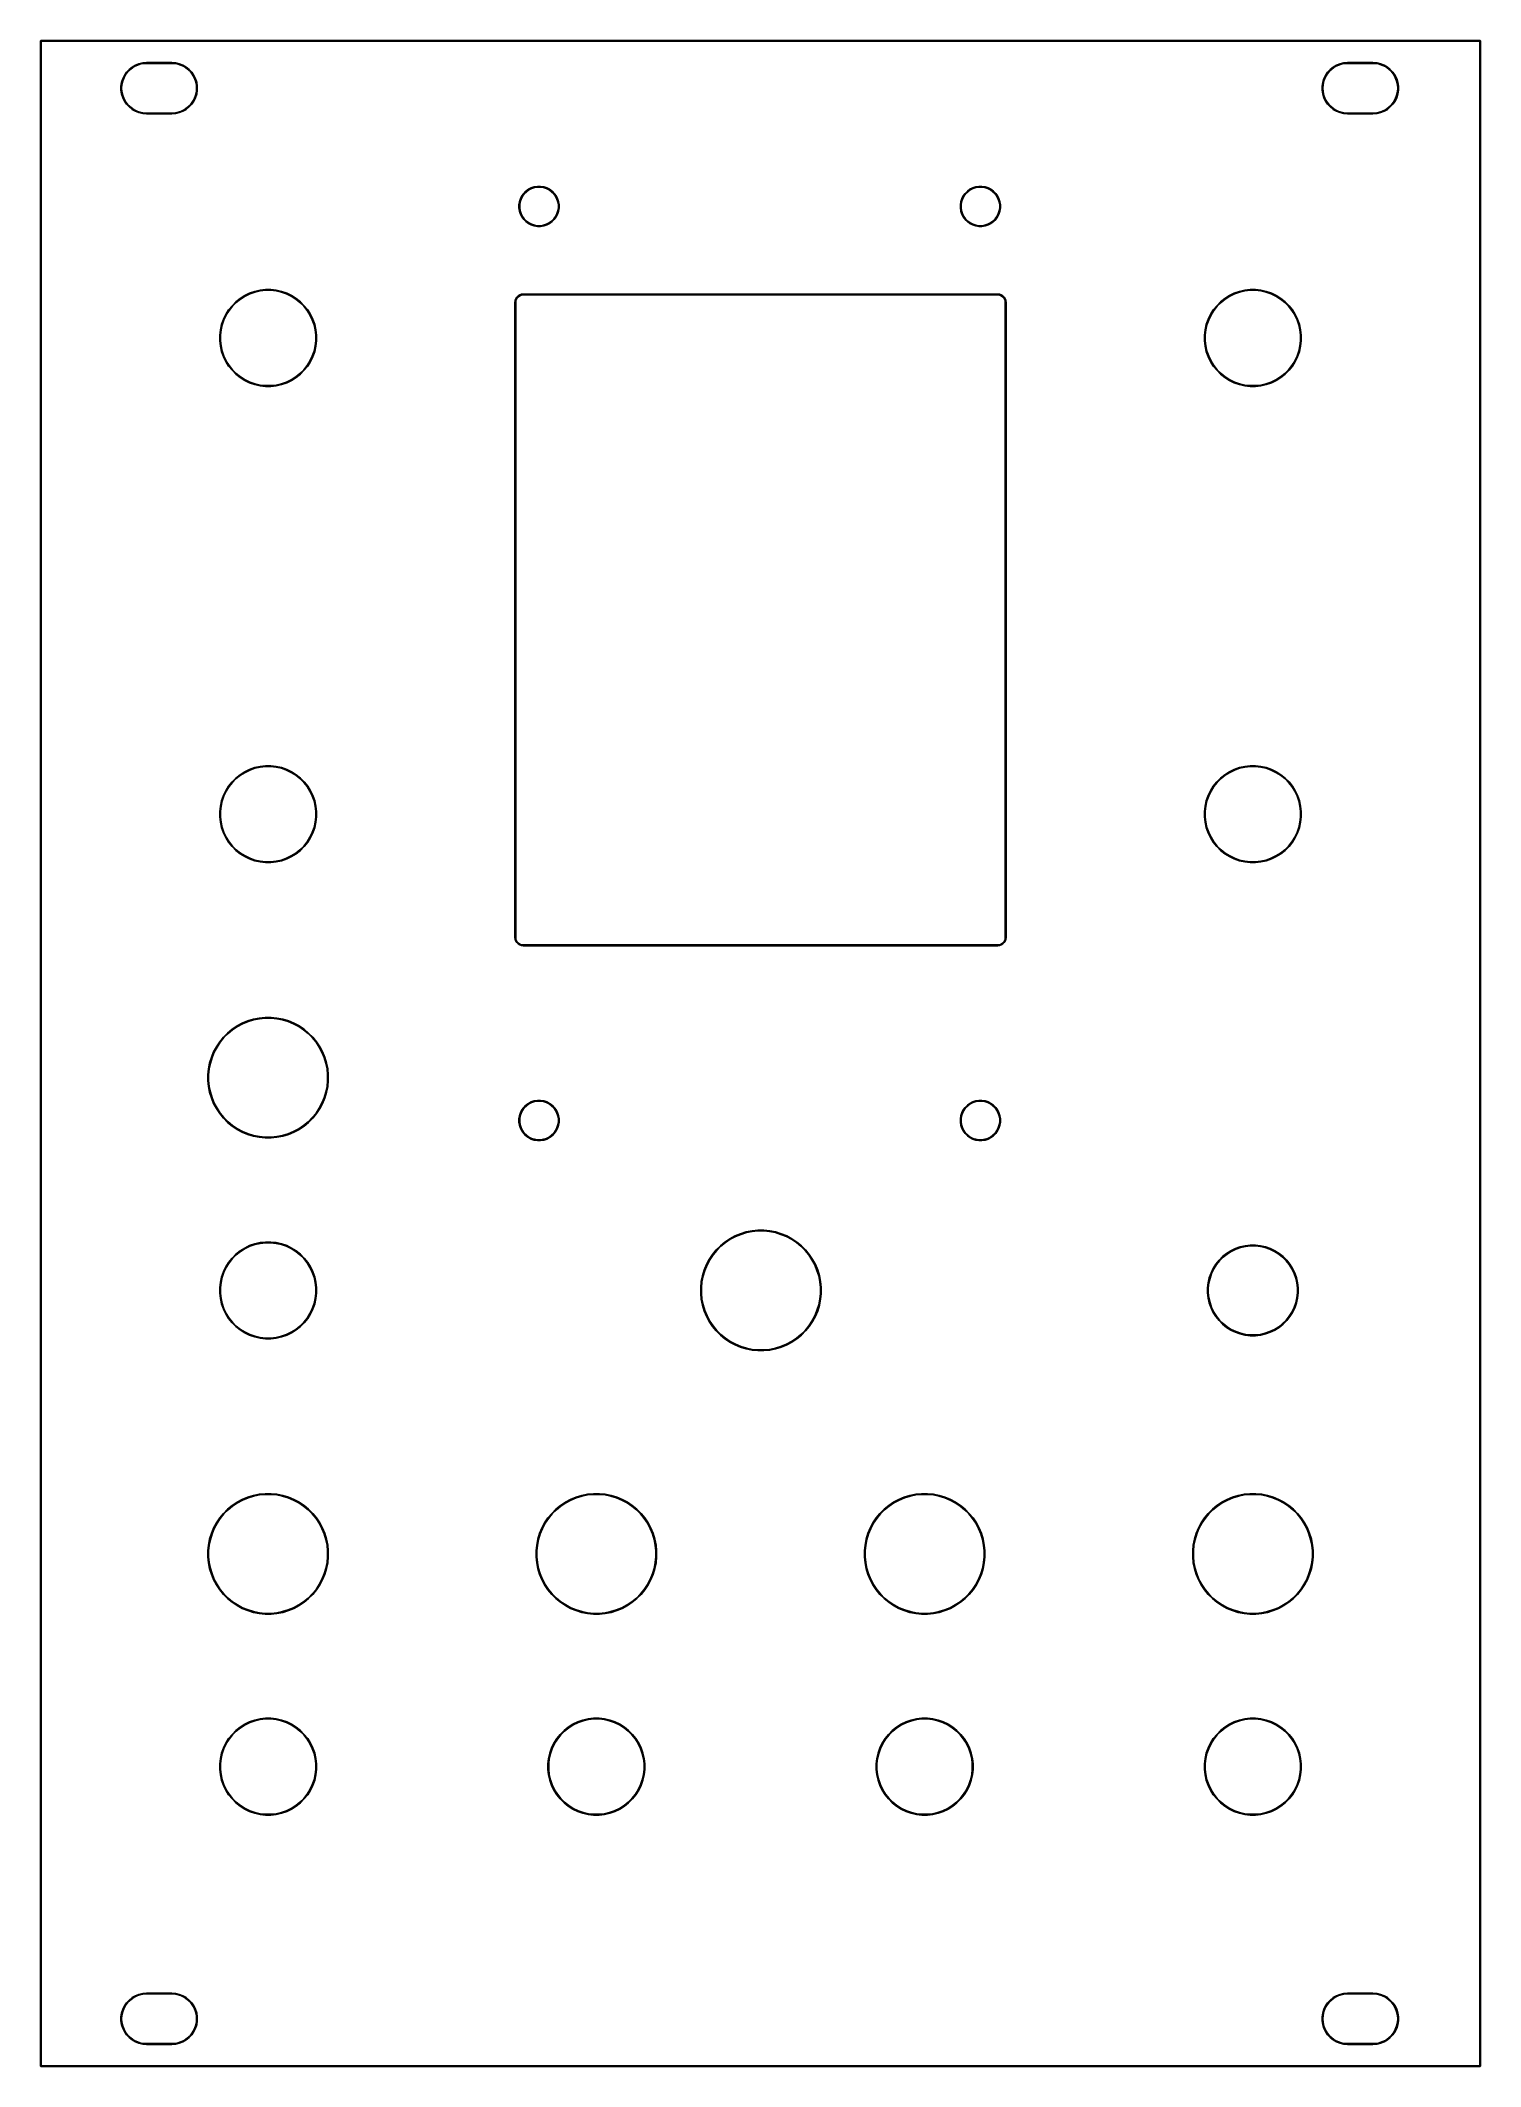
# Model space of a CAD drawing. Header units: inches. Extents: x 0.98 to 4.58, y -5.68 to -0.62.
import ezdxf

# ---------------------------------------------------------------- set-up
doc = ezdxf.new("R2010")
doc.units = ezdxf.units.IN
doc.header["$MEASUREMENT"] = 0
doc.layers.add('Edge.Cuts', color=254, linetype='CONTINUOUS', true_color=0xd0d2cd)

msp = doc.modelspace()

# ---------------------------------------------------------------- linework, layer by layer
at = {"layer": 'Edge.Cuts', "linetype": 'CONTINUOUS'}
for p, q in [((0.9833, -0.6197), (0.9839, -0.6192)), ((0.9833, -0.6201), (0.9833, -0.6197)), ((0.9833, -5.6791), (0.9833, -0.6201)), ((0.9839, -0.6192), (0.9843, -0.6191)), ((0.9843, -0.6191), (4.5787, -0.6191)), ((0.9852, -0.6211), (0.9852, -5.6781)), ((4.5778, -0.6211), (0.9852, -0.6211)), ((4.5778, -5.6781), (4.5778, -0.6211)), ((4.5787, -0.6191), (4.5791, -0.6192)), ((4.5791, -0.6192), (4.5796, -0.6197)), ((4.5796, -0.6197), (4.5797, -0.6201)), ((4.5797, -0.6201), (4.5797, -5.6791)), ((1.1885, -0.7148), (1.1926, -0.7062)), ((1.1967, -0.7032), (1.192, -0.7112)), ((1.1926, -0.7062), (1.198, -0.6983)), ((1.2024, -0.6959), (1.1967, -0.7032)), ((1.198, -0.6983), (1.2045, -0.6913)), ((1.2093, -0.6896), (1.2024, -0.6959)), ((1.2045, -0.6913), (1.212, -0.6853)), ((1.2169, -0.6843), (1.2093, -0.6896)), ((1.212, -0.6853), (1.2203, -0.6805)), ((1.2253, -0.6803), (1.2169, -0.6843)), ((1.2203, -0.6805), (1.2292, -0.6771)), ((1.2342, -0.6776), (1.2253, -0.6803)), ((1.2292, -0.6771), (1.2385, -0.6749)), ((1.2434, -0.6762), (1.2342, -0.6776)), ((1.2385, -0.6749), (1.248, -0.6742)), ((1.248, -0.6762), (1.2434, -0.6762)), ((1.248, -0.6742), (1.311, -0.6742)), ((1.311, -0.6762), (1.248, -0.6762)), ((1.311, -0.6742), (1.3206, -0.6749)), ((1.3157, -0.6762), (1.311, -0.6762)), ((1.3249, -0.6776), (1.3157, -0.6762)), ((1.3206, -0.6749), (1.3299, -0.6771)), ((1.3337, -0.6803), (1.3249, -0.6776)), ((1.3299, -0.6771), (1.3388, -0.6805)), ((1.3421, -0.6843), (1.3337, -0.6803)), ((1.3388, -0.6805), (1.3471, -0.6853)), ((1.3498, -0.6896), (1.3421, -0.6843)), ((1.3471, -0.6853), (1.3545, -0.6913)), ((1.3566, -0.6959), (1.3498, -0.6896)), ((1.3545, -0.6913), (1.361, -0.6983)), ((1.3624, -0.7032), (1.3566, -0.6959)), ((1.361, -0.6983), (1.3664, -0.7062)), ((1.367, -0.7112), (1.3624, -0.7032)), ((1.3664, -0.7062), (1.3706, -0.7148)), ((4.1885, -0.7148), (4.1926, -0.7062)), ((4.1967, -0.7032), (4.192, -0.7112)), ((4.1926, -0.7062), (4.198, -0.6983)), ((4.2024, -0.6959), (4.1967, -0.7032)), ((4.198, -0.6983), (4.2045, -0.6913)), ((4.2093, -0.6896), (4.2024, -0.6959)), ((4.2045, -0.6913), (4.212, -0.6853)), ((4.2169, -0.6843), (4.2093, -0.6896)), ((4.212, -0.6853), (4.2203, -0.6805)), ((4.2253, -0.6803), (4.2169, -0.6843)), ((4.2203, -0.6805), (4.2292, -0.6771)), ((4.2342, -0.6776), (4.2253, -0.6803)), ((4.2292, -0.6771), (4.2385, -0.6749)), ((4.2434, -0.6762), (4.2342, -0.6776)), ((4.2385, -0.6749), (4.248, -0.6742)), ((4.248, -0.6762), (4.2434, -0.6762)), ((4.248, -0.6742), (4.311, -0.6742)), ((4.311, -0.6762), (4.248, -0.6762)), ((4.311, -0.6742), (4.3206, -0.6749)), ((4.3157, -0.6762), (4.311, -0.6762)), ((4.3249, -0.6776), (4.3157, -0.6762)), ((4.3206, -0.6749), (4.3299, -0.6771)), ((4.3337, -0.6803), (4.3249, -0.6776)), ((4.3299, -0.6771), (4.3388, -0.6805)), ((4.3421, -0.6843), (4.3337, -0.6803)), ((4.3388, -0.6805), (4.3471, -0.6853)), ((4.3498, -0.6896), (4.3421, -0.6843)), ((4.3471, -0.6853), (4.3545, -0.6913)), ((4.3566, -0.6959), (4.3498, -0.6896)), ((4.3545, -0.6913), (4.361, -0.6983)), ((4.3624, -0.7032), (4.3566, -0.6959)), ((4.361, -0.6983), (4.3664, -0.7062)), ((4.367, -0.7112), (4.3624, -0.7032)), ((4.3664, -0.7062), (4.3706, -0.7148)), ((1.1842, -0.7334), (1.1857, -0.724)), ((1.1842, -0.743), (1.1842, -0.7334)), ((1.1857, -0.7524), (1.1842, -0.743)), ((1.1857, -0.724), (1.1885, -0.7148)), ((1.1885, -0.7616), (1.1857, -0.7524)), ((1.1865, -0.7289), (1.1858, -0.7382)), ((1.1858, -0.7382), (1.1865, -0.7475)), ((1.1886, -0.7199), (1.1865, -0.7289)), ((1.1865, -0.7475), (1.1886, -0.7565)), ((1.192, -0.7112), (1.1886, -0.7199)), ((1.1886, -0.7565), (1.192, -0.7652)), ((1.3704, -0.7199), (1.367, -0.7112)), ((1.367, -0.7652), (1.3704, -0.7565)), ((1.3725, -0.7289), (1.3704, -0.7199)), ((1.3704, -0.7565), (1.3725, -0.7475)), ((1.3706, -0.7148), (1.3734, -0.724)), ((1.3734, -0.7524), (1.3706, -0.7616)), ((1.3732, -0.7382), (1.3725, -0.7289)), ((1.3725, -0.7475), (1.3732, -0.7382)), ((1.3734, -0.724), (1.3748, -0.7334)), ((1.3748, -0.743), (1.3734, -0.7524)), ((1.3748, -0.7334), (1.3748, -0.743)), ((4.1842, -0.7334), (4.1857, -0.724)), ((4.1842, -0.743), (4.1842, -0.7334)), ((4.1857, -0.7524), (4.1842, -0.743)), ((4.1857, -0.724), (4.1885, -0.7148)), ((4.1885, -0.7616), (4.1857, -0.7524)), ((4.1865, -0.7289), (4.1858, -0.7382)), ((4.1858, -0.7382), (4.1865, -0.7475)), ((4.1886, -0.7199), (4.1865, -0.7289)), ((4.1865, -0.7475), (4.1886, -0.7565)), ((4.192, -0.7112), (4.1886, -0.7199)), ((4.1886, -0.7565), (4.192, -0.7652)), ((4.3704, -0.7199), (4.367, -0.7112)), ((4.367, -0.7652), (4.3704, -0.7565)), ((4.3725, -0.7289), (4.3704, -0.7199)), ((4.3704, -0.7565), (4.3725, -0.7475)), ((4.3706, -0.7148), (4.3734, -0.724)), ((4.3734, -0.7524), (4.3706, -0.7616)), ((4.3732, -0.7382), (4.3725, -0.7289)), ((4.3725, -0.7475), (4.3732, -0.7382)), ((4.3734, -0.724), (4.3748, -0.7334)), ((4.3748, -0.743), (4.3734, -0.7524)), ((4.3748, -0.7334), (4.3748, -0.743)), ((1.1926, -0.7702), (1.1885, -0.7616)), ((1.192, -0.7652), (1.1967, -0.7732)), ((1.198, -0.7781), (1.1926, -0.7702)), ((1.1967, -0.7732), (1.2024, -0.7805)), ((1.2045, -0.7851), (1.198, -0.7781)), ((1.2024, -0.7805), (1.2093, -0.7868)), ((1.212, -0.791), (1.2045, -0.7851)), ((1.2093, -0.7868), (1.2169, -0.792)), ((1.2203, -0.7958), (1.212, -0.791)), ((1.2169, -0.792), (1.2253, -0.7961)), ((1.2292, -0.7993), (1.2203, -0.7958)), ((1.2253, -0.7961), (1.2342, -0.7988)), ((1.2385, -0.8015), (1.2292, -0.7993)), ((1.2342, -0.7988), (1.2434, -0.8002)), ((1.248, -0.8022), (1.2385, -0.8015)), ((1.2434, -0.8002), (1.248, -0.8002)), ((1.248, -0.8002), (1.311, -0.8002)), ((1.311, -0.8022), (1.248, -0.8022)), ((1.311, -0.8002), (1.3157, -0.8002)), ((1.3206, -0.8015), (1.311, -0.8022)), ((1.3157, -0.8002), (1.3249, -0.7988)), ((1.3299, -0.7993), (1.3206, -0.8015)), ((1.3249, -0.7988), (1.3337, -0.7961)), ((1.3388, -0.7958), (1.3299, -0.7993)), ((1.3337, -0.7961), (1.3421, -0.792)), ((1.3471, -0.791), (1.3388, -0.7958)), ((1.3421, -0.792), (1.3498, -0.7868)), ((1.3545, -0.7851), (1.3471, -0.791)), ((1.3498, -0.7868), (1.3566, -0.7805)), ((1.361, -0.7781), (1.3545, -0.7851)), ((1.3566, -0.7805), (1.3624, -0.7732)), ((1.3664, -0.7702), (1.361, -0.7781)), ((1.3624, -0.7732), (1.367, -0.7652)), ((1.3706, -0.7616), (1.3664, -0.7702)), ((4.1926, -0.7702), (4.1885, -0.7616)), ((4.192, -0.7652), (4.1967, -0.7732)), ((4.198, -0.7781), (4.1926, -0.7702)), ((4.1967, -0.7732), (4.2024, -0.7805)), ((4.2045, -0.7851), (4.198, -0.7781)), ((4.2024, -0.7805), (4.2093, -0.7868)), ((4.212, -0.791), (4.2045, -0.7851)), ((4.2093, -0.7868), (4.2169, -0.792)), ((4.2203, -0.7958), (4.212, -0.791)), ((4.2169, -0.792), (4.2253, -0.7961)), ((4.2292, -0.7993), (4.2203, -0.7958)), ((4.2253, -0.7961), (4.2342, -0.7988)), ((4.2385, -0.8015), (4.2292, -0.7993)), ((4.2342, -0.7988), (4.2434, -0.8002)), ((4.248, -0.8022), (4.2385, -0.8015)), ((4.2434, -0.8002), (4.248, -0.8002)), ((4.248, -0.8002), (4.311, -0.8002)), ((4.311, -0.8022), (4.248, -0.8022)), ((4.311, -0.8002), (4.3157, -0.8002)), ((4.3206, -0.8015), (4.311, -0.8022)), ((4.3157, -0.8002), (4.3249, -0.7988)), ((4.3299, -0.7993), (4.3206, -0.8015)), ((4.3249, -0.7988), (4.3337, -0.7961)), ((4.3388, -0.7958), (4.3299, -0.7993)), ((4.3337, -0.7961), (4.3421, -0.792)), ((4.3471, -0.791), (4.3388, -0.7958)), ((4.3421, -0.792), (4.3498, -0.7868)), ((4.3545, -0.7851), (4.3471, -0.791)), ((4.3498, -0.7868), (4.3566, -0.7805)), ((4.361, -0.7781), (4.3545, -0.7851)), ((4.3566, -0.7805), (4.3624, -0.7732)), ((4.3664, -0.7702), (4.361, -0.7781)), ((4.3624, -0.7732), (4.367, -0.7652)), ((4.3706, -0.7616), (4.3664, -0.7702)), ((2.182, -1.0143), (2.1855, -1.0072)), ((2.1871, -1.0082), (2.1837, -1.015)), ((2.1855, -1.0072), (2.1902, -1.0009)), ((2.1916, -1.002), (2.1871, -1.0082)), ((2.1902, -1.0009), (2.1957, -0.9953)), ((2.1969, -0.9967), (2.1916, -1.002)), ((2.1957, -0.9953), (2.2021, -0.9907)), ((2.2031, -0.9922), (2.1969, -0.9967)), ((2.2021, -0.9907), (2.2091, -0.9871)), ((2.2098, -0.9888), (2.2031, -0.9922)), ((2.2091, -0.9871), (2.2166, -0.9847)), ((2.2171, -0.9864), (2.2098, -0.9888)), ((2.2166, -0.9847), (2.2244, -0.9834)), ((2.2246, -0.9852), (2.2171, -0.9864)), ((2.2244, -0.9834), (2.2323, -0.9834)), ((2.2321, -0.9852), (2.2246, -0.9852)), ((2.2396, -0.9864), (2.2321, -0.9852)), ((2.2323, -0.9834), (2.2401, -0.9847)), ((2.2469, -0.9888), (2.2396, -0.9864)), ((2.2401, -0.9847), (2.2476, -0.9871)), ((2.2536, -0.9922), (2.2469, -0.9888)), ((2.2476, -0.9871), (2.2546, -0.9907)), ((2.2598, -0.9967), (2.2536, -0.9922)), ((2.2546, -0.9907), (2.2609, -0.9953)), ((2.2651, -1.002), (2.2598, -0.9967)), ((2.2609, -0.9953), (2.2665, -1.0009)), ((2.2696, -1.0082), (2.2651, -1.002)), ((2.2665, -1.0009), (2.2711, -1.0072)), ((2.273, -1.015), (2.2696, -1.0082)), ((2.2711, -1.0072), (2.2747, -1.0143)), ((3.2843, -1.0143), (3.2879, -1.0072)), ((3.2895, -1.0082), (3.286, -1.015)), ((3.2879, -1.0072), (3.2925, -1.0009)), ((3.2939, -1.002), (3.2895, -1.0082)), ((3.2925, -1.0009), (3.2981, -0.9953)), ((3.2993, -0.9967), (3.2939, -1.002)), ((3.2981, -0.9953), (3.3045, -0.9907)), ((3.3054, -0.9922), (3.2993, -0.9967)), ((3.3045, -0.9907), (3.3115, -0.9871)), ((3.3122, -0.9888), (3.3054, -0.9922)), ((3.3115, -0.9871), (3.319, -0.9847)), ((3.3194, -0.9864), (3.3122, -0.9888)), ((3.319, -0.9847), (3.3268, -0.9834)), ((3.3269, -0.9852), (3.3194, -0.9864)), ((3.3268, -0.9834), (3.3346, -0.9834)), ((3.3345, -0.9852), (3.3269, -0.9852)), ((3.342, -0.9864), (3.3345, -0.9852)), ((3.3346, -0.9834), (3.3424, -0.9847)), ((3.3492, -0.9888), (3.342, -0.9864)), ((3.3424, -0.9847), (3.3499, -0.9871)), ((3.356, -0.9922), (3.3492, -0.9888)), ((3.3499, -0.9871), (3.3569, -0.9907)), ((3.3621, -0.9967), (3.356, -0.9922)), ((3.3569, -0.9907), (3.3633, -0.9953)), ((3.3675, -1.002), (3.3621, -0.9967)), ((3.3633, -0.9953), (3.3689, -1.0009)), ((3.372, -1.0082), (3.3675, -1.002)), ((3.3689, -1.0009), (3.3735, -1.0072)), ((3.3754, -1.015), (3.372, -1.0082)), ((3.3735, -1.0072), (3.3771, -1.0143)), ((2.1783, -1.0295), (2.1795, -1.0217)), ((2.1783, -1.0297), (2.1783, -1.0295)), ((2.1783, -1.0374), (2.1783, -1.0297)), ((2.1795, -1.0452), (2.1783, -1.0374)), ((2.1795, -1.0217), (2.182, -1.0143)), ((2.182, -1.0527), (2.1795, -1.0452)), ((2.1813, -1.0222), (2.1801, -1.0297)), ((2.1801, -1.0297), (2.1801, -1.0373)), ((2.1801, -1.0373), (2.1813, -1.0448)), ((2.1837, -1.015), (2.1813, -1.0222)), ((2.1813, -1.0448), (2.1837, -1.052)), ((2.1855, -1.0597), (2.182, -1.0527)), ((2.1837, -1.052), (2.1871, -1.0587)), ((2.1902, -1.0661), (2.1855, -1.0597)), ((2.1871, -1.0587), (2.1916, -1.0649)), ((2.2651, -1.0649), (2.2696, -1.0587)), ((2.2711, -1.0597), (2.2665, -1.0661)), ((2.2696, -1.0587), (2.273, -1.052)), ((2.2747, -1.0527), (2.2711, -1.0597)), ((2.2754, -1.0222), (2.273, -1.015)), ((2.273, -1.052), (2.2754, -1.0448)), ((2.2747, -1.0143), (2.2772, -1.0217)), ((2.2772, -1.0452), (2.2747, -1.0527)), ((2.2766, -1.0297), (2.2754, -1.0222)), ((2.2754, -1.0448), (2.2766, -1.0373)), ((2.2766, -1.0373), (2.2766, -1.0297)), ((2.2772, -1.0217), (2.2784, -1.0295)), ((2.2784, -1.0374), (2.2772, -1.0452)), ((2.2784, -1.0295), (2.2784, -1.0374)), ((3.2807, -1.0295), (3.2819, -1.0217)), ((3.2807, -1.0297), (3.2807, -1.0295)), ((3.2807, -1.0374), (3.2807, -1.0297)), ((3.2819, -1.0452), (3.2807, -1.0374)), ((3.2819, -1.0217), (3.2843, -1.0143)), ((3.2843, -1.0527), (3.2819, -1.0452)), ((3.2837, -1.0222), (3.2825, -1.0297)), ((3.2825, -1.0297), (3.2825, -1.0373)), ((3.2825, -1.0373), (3.2837, -1.0448)), ((3.286, -1.015), (3.2837, -1.0222)), ((3.2837, -1.0448), (3.286, -1.052)), ((3.2879, -1.0597), (3.2843, -1.0527)), ((3.286, -1.052), (3.2895, -1.0587)), ((3.2925, -1.0661), (3.2879, -1.0597)), ((3.2895, -1.0587), (3.2939, -1.0649)), ((3.3675, -1.0649), (3.372, -1.0587)), ((3.3735, -1.0597), (3.3689, -1.0661)), ((3.372, -1.0587), (3.3754, -1.052)), ((3.3771, -1.0527), (3.3735, -1.0597)), ((3.3777, -1.0222), (3.3754, -1.015)), ((3.3754, -1.052), (3.3777, -1.0448)), ((3.3771, -1.0143), (3.3795, -1.0217)), ((3.3795, -1.0452), (3.3771, -1.0527)), ((3.3789, -1.0297), (3.3777, -1.0222)), ((3.3777, -1.0448), (3.3789, -1.0373)), ((3.3789, -1.0373), (3.3789, -1.0297)), ((3.3795, -1.0217), (3.3808, -1.0295)), ((3.3808, -1.0374), (3.3795, -1.0452)), ((3.3808, -1.0295), (3.3808, -1.0374)), ((2.1957, -1.0716), (2.1902, -1.0661)), ((2.1916, -1.0649), (2.1969, -1.0703)), ((2.2021, -1.0763), (2.1957, -1.0716)), ((2.1969, -1.0703), (2.2031, -1.0747)), ((2.2091, -1.0798), (2.2021, -1.0763)), ((2.2031, -1.0747), (2.2098, -1.0782)), ((2.2166, -1.0823), (2.2091, -1.0798)), ((2.2098, -1.0782), (2.2171, -1.0805)), ((2.2244, -1.0835), (2.2166, -1.0823)), ((2.2171, -1.0805), (2.2246, -1.0817)), ((2.2323, -1.0835), (2.2244, -1.0835)), ((2.2246, -1.0817), (2.2321, -1.0817)), ((2.2321, -1.0817), (2.2396, -1.0805)), ((2.2401, -1.0823), (2.2323, -1.0835)), ((2.2396, -1.0805), (2.2469, -1.0782)), ((2.2476, -1.0798), (2.2401, -1.0823)), ((2.2469, -1.0782), (2.2536, -1.0747)), ((2.2546, -1.0763), (2.2476, -1.0798)), ((2.2536, -1.0747), (2.2598, -1.0703)), ((2.2609, -1.0716), (2.2546, -1.0763)), ((2.2598, -1.0703), (2.2651, -1.0649)), ((2.2665, -1.0661), (2.2609, -1.0716)), ((3.2981, -1.0716), (3.2925, -1.0661)), ((3.2939, -1.0649), (3.2993, -1.0703)), ((3.3045, -1.0763), (3.2981, -1.0716)), ((3.2993, -1.0703), (3.3054, -1.0747)), ((3.3115, -1.0798), (3.3045, -1.0763)), ((3.3054, -1.0747), (3.3122, -1.0782)), ((3.319, -1.0823), (3.3115, -1.0798)), ((3.3122, -1.0782), (3.3194, -1.0805)), ((3.3268, -1.0835), (3.319, -1.0823)), ((3.3194, -1.0805), (3.3269, -1.0817)), ((3.3346, -1.0835), (3.3268, -1.0835)), ((3.3269, -1.0817), (3.3345, -1.0817)), ((3.3345, -1.0817), (3.342, -1.0805)), ((3.3424, -1.0823), (3.3346, -1.0835)), ((3.342, -1.0805), (3.3492, -1.0782)), ((3.3499, -1.0798), (3.3424, -1.0823)), ((3.3492, -1.0782), (3.356, -1.0747)), ((3.3569, -1.0763), (3.3499, -1.0798)), ((3.356, -1.0747), (3.3621, -1.0703)), ((3.3633, -1.0716), (3.3569, -1.0763)), ((3.3621, -1.0703), (3.3675, -1.0649)), ((3.3689, -1.0661), (3.3633, -1.0716)), ((1.4711, -1.2719), (1.4817, -1.2635)), ((1.4827, -1.2649), (1.4722, -1.2733)), ((1.4817, -1.2635), (1.4932, -1.2562)), ((1.494, -1.2578), (1.4827, -1.2649)), ((1.4932, -1.2562), (1.5054, -1.2504)), ((1.5061, -1.252), (1.494, -1.2578)), ((1.5054, -1.2504), (1.5182, -1.2459)), ((1.5187, -1.2476), (1.5061, -1.252)), ((1.5182, -1.2459), (1.5315, -1.2429)), ((1.5318, -1.2446), (1.5187, -1.2476)), ((1.5315, -1.2429), (1.5449, -1.2413)), ((1.545, -1.2431), (1.5318, -1.2446)), ((1.5449, -1.2413), (1.5585, -1.2413)), ((1.5584, -1.2431), (1.545, -1.2431)), ((1.5717, -1.2446), (1.5584, -1.2431)), ((1.5585, -1.2413), (1.572, -1.2429)), ((1.5848, -1.2476), (1.5717, -1.2446)), ((1.572, -1.2429), (1.5852, -1.2459)), ((1.5974, -1.252), (1.5848, -1.2476)), ((1.5852, -1.2459), (1.5981, -1.2504)), ((1.6094, -1.2578), (1.5974, -1.252)), ((1.5981, -1.2504), (1.6103, -1.2562)), ((1.6208, -1.2649), (1.6094, -1.2578)), ((1.6103, -1.2562), (1.6218, -1.2635)), ((1.6312, -1.2733), (1.6208, -1.2649)), ((1.6218, -1.2635), (1.6324, -1.2719)), ((2.1688, -1.2686), (2.1704, -1.2643)), ((2.1704, -1.2643), (2.1728, -1.2603)), ((2.174, -1.2617), (2.1716, -1.266)), ((2.1728, -1.2603), (2.1761, -1.2571)), ((2.1775, -1.2583), (2.174, -1.2617)), ((2.1761, -1.2571), (2.18, -1.2546)), ((2.1818, -1.2558), (2.1775, -1.2583)), ((2.18, -1.2546), (2.1844, -1.2531)), ((2.1865, -1.2545), (2.1818, -1.2558)), ((2.1844, -1.2531), (2.189, -1.2526)), ((2.189, -1.2545), (2.1865, -1.2545)), ((2.189, -1.2526), (3.374, -1.2526)), ((3.374, -1.2545), (2.189, -1.2545)), ((3.374, -1.2526), (3.3786, -1.2531)), ((3.3765, -1.2545), (3.374, -1.2545)), ((3.3812, -1.2558), (3.3765, -1.2545)), ((3.3786, -1.2531), (3.383, -1.2546)), ((3.3855, -1.2583), (3.3812, -1.2558)), ((3.383, -1.2546), (3.3869, -1.2571)), ((3.389, -1.2617), (3.3855, -1.2583)), ((3.3869, -1.2571), (3.3902, -1.2603)), ((3.3914, -1.266), (3.389, -1.2617)), ((3.3902, -1.2603), (3.3926, -1.2643)), ((3.3926, -1.2643), (3.3942, -1.2686)), ((3.9306, -1.2719), (3.9412, -1.2635)), ((3.9422, -1.2649), (3.9318, -1.2733)), ((3.9412, -1.2635), (3.9527, -1.2562)), ((3.9536, -1.2578), (3.9422, -1.2649)), ((3.9527, -1.2562), (3.9649, -1.2504)), ((3.9656, -1.252), (3.9536, -1.2578)), ((3.9649, -1.2504), (3.9777, -1.2459)), ((3.9782, -1.2476), (3.9656, -1.252)), ((3.9777, -1.2459), (3.991, -1.2429)), ((3.9913, -1.2446), (3.9782, -1.2476)), ((3.991, -1.2429), (4.0045, -1.2413)), ((4.0046, -1.2431), (3.9913, -1.2446)), ((4.0045, -1.2413), (4.018, -1.2413)), ((4.0179, -1.2431), (4.0046, -1.2431)), ((4.0312, -1.2446), (4.0179, -1.2431)), ((4.018, -1.2413), (4.0315, -1.2429)), ((4.0443, -1.2476), (4.0312, -1.2446)), ((4.0315, -1.2429), (4.0448, -1.2459)), ((4.0569, -1.252), (4.0443, -1.2476)), ((4.0448, -1.2459), (4.0576, -1.2504)), ((4.069, -1.2578), (4.0569, -1.252)), ((4.0576, -1.2504), (4.0698, -1.2562)), ((4.0803, -1.2649), (4.069, -1.2578)), ((4.0698, -1.2562), (4.0813, -1.2635)), ((4.0907, -1.2733), (4.0803, -1.2649)), ((4.0813, -1.2635), (4.0919, -1.2719)), ((1.4399, -1.3159), (1.4458, -1.3036)), ((1.4473, -1.3045), (1.4415, -1.3166)), ((1.4458, -1.3036), (1.453, -1.2921)), ((1.4545, -1.2932), (1.4473, -1.3045)), ((1.453, -1.2921), (1.4615, -1.2815)), ((1.4628, -1.2827), (1.4545, -1.2932)), ((1.4615, -1.2815), (1.4711, -1.2719)), ((1.4722, -1.2733), (1.4628, -1.2827)), ((1.6407, -1.2827), (1.6312, -1.2733)), ((1.6324, -1.2719), (1.642, -1.2815)), ((1.649, -1.2932), (1.6407, -1.2827)), ((1.642, -1.2815), (1.6505, -1.2921)), ((1.6561, -1.3045), (1.649, -1.2932)), ((1.6505, -1.2921), (1.6577, -1.3036)), ((1.6619, -1.3166), (1.6561, -1.3045)), ((1.6577, -1.3036), (1.6636, -1.3159)), ((2.1683, -1.2732), (2.1688, -1.2686)), ((2.1683, -2.8598), (2.1683, -1.2732)), ((2.1716, -1.266), (2.1703, -1.2708)), ((2.1703, -1.2708), (2.1703, -1.2732)), ((2.1703, -1.2732), (2.1703, -2.8598)), ((3.3927, -1.2708), (3.3914, -1.266)), ((3.3927, -1.2732), (3.3927, -1.2708)), ((3.3927, -2.8598), (3.3927, -1.2732)), ((3.3942, -1.2686), (3.3947, -1.2732)), ((3.3947, -1.2732), (3.3947, -2.8598)), ((3.8994, -1.3159), (3.9053, -1.3036)), ((3.9069, -1.3045), (3.9011, -1.3166)), ((3.9053, -1.3036), (3.9125, -1.2921)), ((3.914, -1.2932), (3.9069, -1.3045)), ((3.9125, -1.2921), (3.921, -1.2815)), ((3.9223, -1.2827), (3.914, -1.2932)), ((3.921, -1.2815), (3.9306, -1.2719)), ((3.9318, -1.2733), (3.9223, -1.2827)), ((4.1002, -1.2827), (4.0907, -1.2733)), ((4.0919, -1.2719), (4.1015, -1.2815)), ((4.1085, -1.2932), (4.1002, -1.2827)), ((4.1015, -1.2815), (4.11, -1.2921)), ((4.1157, -1.3045), (4.1085, -1.2932)), ((4.11, -1.2921), (4.1172, -1.3036)), ((4.1215, -1.3166), (4.1157, -1.3045)), ((4.1172, -1.3036), (4.1231, -1.3159)), ((1.4309, -1.3554), (1.4324, -1.3419)), ((1.4309, -1.3555), (1.4309, -1.3554)), ((1.4309, -1.369), (1.4309, -1.3555)), ((1.4324, -1.3419), (1.4354, -1.3287)), ((1.4341, -1.3422), (1.4326, -1.3555)), ((1.4326, -1.3555), (1.4326, -1.3689)), ((1.4371, -1.3292), (1.4341, -1.3422)), ((1.4354, -1.3287), (1.4399, -1.3159)), ((1.4415, -1.3166), (1.4371, -1.3292)), ((1.6664, -1.3292), (1.6619, -1.3166)), ((1.6636, -1.3159), (1.6681, -1.3287)), ((1.6693, -1.3422), (1.6664, -1.3292)), ((1.6681, -1.3287), (1.6711, -1.3419)), ((1.6708, -1.3555), (1.6693, -1.3422)), ((1.6708, -1.3689), (1.6708, -1.3555)), ((1.6711, -1.3419), (1.6726, -1.3554)), ((1.6726, -1.3554), (1.6726, -1.369)), ((3.8904, -1.3554), (3.8919, -1.3419)), ((3.8904, -1.3555), (3.8904, -1.3554)), ((3.8904, -1.369), (3.8904, -1.3555)), ((3.8919, -1.3419), (3.8949, -1.3287)), ((3.8937, -1.3422), (3.8922, -1.3555)), ((3.8922, -1.3555), (3.8922, -1.3689)), ((3.8966, -1.3292), (3.8937, -1.3422)), ((3.8949, -1.3287), (3.8994, -1.3159)), ((3.9011, -1.3166), (3.8966, -1.3292)), ((4.1259, -1.3292), (4.1215, -1.3166)), ((4.1231, -1.3159), (4.1276, -1.3287)), ((4.1289, -1.3422), (4.1259, -1.3292)), ((4.1276, -1.3287), (4.1306, -1.3419)), ((4.1304, -1.3555), (4.1289, -1.3422)), ((4.1304, -1.3689), (4.1304, -1.3555)), ((4.1306, -1.3419), (4.1321, -1.3554)), ((4.1321, -1.3554), (4.1321, -1.369)), ((1.4324, -1.3825), (1.4309, -1.369)), ((1.4354, -1.3957), (1.4324, -1.3825)), ((1.4326, -1.3689), (1.4341, -1.3822)), ((1.4341, -1.3822), (1.4371, -1.3952)), ((1.4399, -1.4085), (1.4354, -1.3957)), ((1.4371, -1.3952), (1.4415, -1.4079)), ((1.4458, -1.4208), (1.4399, -1.4085)), ((1.4415, -1.4079), (1.4473, -1.4199)), ((1.6561, -1.4199), (1.6619, -1.4079)), ((1.6636, -1.4085), (1.6577, -1.4208)), ((1.6619, -1.4079), (1.6664, -1.3952)), ((1.6681, -1.3957), (1.6636, -1.4085)), ((1.6664, -1.3952), (1.6693, -1.3822)), ((1.6711, -1.3825), (1.6681, -1.3957)), ((1.6693, -1.3822), (1.6708, -1.3689)), ((1.6726, -1.369), (1.6711, -1.3825)), ((3.8919, -1.3825), (3.8904, -1.369)), ((3.8949, -1.3957), (3.8919, -1.3825)), ((3.8922, -1.3689), (3.8937, -1.3822)), ((3.8937, -1.3822), (3.8966, -1.3952)), ((3.8994, -1.4085), (3.8949, -1.3957)), ((3.8966, -1.3952), (3.9011, -1.4079)), ((3.9053, -1.4208), (3.8994, -1.4085)), ((3.9011, -1.4079), (3.9069, -1.4199)), ((4.1157, -1.4199), (4.1215, -1.4079)), ((4.1231, -1.4085), (4.1172, -1.4208)), ((4.1215, -1.4079), (4.1259, -1.3952)), ((4.1276, -1.3957), (4.1231, -1.4085)), ((4.1259, -1.3952), (4.1289, -1.3822)), ((4.1306, -1.3825), (4.1276, -1.3957)), ((4.1289, -1.3822), (4.1304, -1.3689)), ((4.1321, -1.369), (4.1306, -1.3825)), ((1.453, -1.4323), (1.4458, -1.4208)), ((1.4473, -1.4199), (1.4545, -1.4312)), ((1.4615, -1.4429), (1.453, -1.4323)), ((1.4545, -1.4312), (1.4628, -1.4417)), ((1.4711, -1.4525), (1.4615, -1.4429)), ((1.4628, -1.4417), (1.4722, -1.4511)), ((1.4817, -1.4609), (1.4711, -1.4525)), ((1.4722, -1.4511), (1.4827, -1.4595)), ((1.4932, -1.4682), (1.4817, -1.4609)), ((1.4827, -1.4595), (1.494, -1.4666)), ((1.494, -1.4666), (1.5061, -1.4724)), ((1.5974, -1.4724), (1.6094, -1.4666)), ((1.6094, -1.4666), (1.6208, -1.4595)), ((1.6218, -1.4609), (1.6103, -1.4682)), ((1.6208, -1.4595), (1.6312, -1.4511)), ((1.6324, -1.4525), (1.6218, -1.4609)), ((1.6312, -1.4511), (1.6407, -1.4417)), ((1.642, -1.4429), (1.6324, -1.4525)), ((1.6407, -1.4417), (1.649, -1.4312)), ((1.6505, -1.4323), (1.642, -1.4429)), ((1.649, -1.4312), (1.6561, -1.4199)), ((1.6577, -1.4208), (1.6505, -1.4323)), ((3.9125, -1.4323), (3.9053, -1.4208)), ((3.9069, -1.4199), (3.914, -1.4312)), ((3.921, -1.4429), (3.9125, -1.4323)), ((3.914, -1.4312), (3.9223, -1.4417)), ((3.9306, -1.4525), (3.921, -1.4429)), ((3.9223, -1.4417), (3.9318, -1.4511)), ((3.9412, -1.4609), (3.9306, -1.4525)), ((3.9318, -1.4511), (3.9422, -1.4595)), ((3.9527, -1.4682), (3.9412, -1.4609)), ((3.9422, -1.4595), (3.9536, -1.4666)), ((3.9536, -1.4666), (3.9656, -1.4724)), ((4.0569, -1.4724), (4.069, -1.4666)), ((4.069, -1.4666), (4.0803, -1.4595)), ((4.0813, -1.4609), (4.0698, -1.4682)), ((4.0803, -1.4595), (4.0907, -1.4511)), ((4.0919, -1.4525), (4.0813, -1.4609)), ((4.0907, -1.4511), (4.1002, -1.4417)), ((4.1015, -1.4429), (4.0919, -1.4525)), ((4.1002, -1.4417), (4.1085, -1.4312)), ((4.11, -1.4323), (4.1015, -1.4429)), ((4.1085, -1.4312), (4.1157, -1.4199)), ((4.1172, -1.4208), (4.11, -1.4323)), ((1.5054, -1.4741), (1.4932, -1.4682)), ((1.5182, -1.4785), (1.5054, -1.4741)), ((1.5061, -1.4724), (1.5187, -1.4768)), ((1.5315, -1.4816), (1.5182, -1.4785)), ((1.5187, -1.4768), (1.5318, -1.4798)), ((1.5449, -1.4831), (1.5315, -1.4816)), ((1.5318, -1.4798), (1.545, -1.4813)), ((1.5585, -1.4831), (1.5449, -1.4831)), ((1.545, -1.4813), (1.5584, -1.4813)), ((1.5584, -1.4813), (1.5717, -1.4798)), ((1.572, -1.4816), (1.5585, -1.4831)), ((1.5717, -1.4798), (1.5848, -1.4768)), ((1.5852, -1.4785), (1.572, -1.4816)), ((1.5848, -1.4768), (1.5974, -1.4724)), ((1.5981, -1.4741), (1.5852, -1.4785)), ((1.6103, -1.4682), (1.5981, -1.4741)), ((3.9649, -1.4741), (3.9527, -1.4682)), ((3.9777, -1.4785), (3.9649, -1.4741)), ((3.9656, -1.4724), (3.9782, -1.4768)), ((3.991, -1.4816), (3.9777, -1.4785)), ((3.9782, -1.4768), (3.9913, -1.4798)), ((4.0045, -1.4831), (3.991, -1.4816)), ((3.9913, -1.4798), (4.0046, -1.4813)), ((4.018, -1.4831), (4.0045, -1.4831)), ((4.0046, -1.4813), (4.0179, -1.4813)), ((4.0179, -1.4813), (4.0312, -1.4798)), ((4.0315, -1.4816), (4.018, -1.4831)), ((4.0312, -1.4798), (4.0443, -1.4768)), ((4.0448, -1.4785), (4.0315, -1.4816)), ((4.0443, -1.4768), (4.0569, -1.4724)), ((4.0576, -1.4741), (4.0448, -1.4785)), ((4.0698, -1.4682), (4.0576, -1.4741)), ((1.453, -2.4818), (1.4615, -2.4712)), ((1.4628, -2.4724), (1.4545, -2.4828)), ((1.4615, -2.4712), (1.4711, -2.4616)), ((1.4722, -2.4629), (1.4628, -2.4724)), ((1.4711, -2.4616), (1.4817, -2.4531)), ((1.4827, -2.4546), (1.4722, -2.4629)), ((1.4817, -2.4531), (1.4932, -2.4459)), ((1.494, -2.4474), (1.4827, -2.4546)), ((1.4932, -2.4459), (1.5054, -2.44)), ((1.5061, -2.4416), (1.494, -2.4474)), ((1.5054, -2.44), (1.5182, -2.4355)), ((1.5187, -2.4372), (1.5061, -2.4416)), ((1.5182, -2.4355), (1.5315, -2.4325)), ((1.5318, -2.4342), (1.5187, -2.4372)), ((1.5315, -2.4325), (1.5449, -2.431)), ((1.545, -2.4327), (1.5318, -2.4342)), ((1.5449, -2.431), (1.5585, -2.431)), ((1.5584, -2.4327), (1.545, -2.4327)), ((1.5717, -2.4342), (1.5584, -2.4327)), ((1.5585, -2.431), (1.572, -2.4325)), ((1.5848, -2.4372), (1.5717, -2.4342)), ((1.572, -2.4325), (1.5852, -2.4355)), ((1.5974, -2.4416), (1.5848, -2.4372)), ((1.5852, -2.4355), (1.5981, -2.44)), ((1.6094, -2.4474), (1.5974, -2.4416)), ((1.5981, -2.44), (1.6103, -2.4459)), ((1.6208, -2.4546), (1.6094, -2.4474)), ((1.6103, -2.4459), (1.6218, -2.4531)), ((1.6312, -2.4629), (1.6208, -2.4546)), ((1.6218, -2.4531), (1.6324, -2.4616)), ((1.6407, -2.4724), (1.6312, -2.4629)), ((1.6324, -2.4616), (1.642, -2.4712)), ((1.649, -2.4828), (1.6407, -2.4724)), ((1.642, -2.4712), (1.6505, -2.4818)), ((3.9125, -2.4818), (3.921, -2.4712)), ((3.9223, -2.4724), (3.914, -2.4828)), ((3.921, -2.4712), (3.9306, -2.4616)), ((3.9318, -2.4629), (3.9223, -2.4724)), ((3.9306, -2.4616), (3.9412, -2.4531)), ((3.9422, -2.4546), (3.9318, -2.4629)), ((3.9412, -2.4531), (3.9527, -2.4459)), ((3.9536, -2.4474), (3.9422, -2.4546)), ((3.9527, -2.4459), (3.9649, -2.44)), ((3.9656, -2.4416), (3.9536, -2.4474)), ((3.9649, -2.44), (3.9777, -2.4355)), ((3.9782, -2.4372), (3.9656, -2.4416)), ((3.9777, -2.4355), (3.991, -2.4325)), ((3.9913, -2.4342), (3.9782, -2.4372)), ((3.991, -2.4325), (4.0045, -2.431)), ((4.0046, -2.4327), (3.9913, -2.4342)), ((4.0045, -2.431), (4.018, -2.431)), ((4.0179, -2.4327), (4.0046, -2.4327)), ((4.0312, -2.4342), (4.0179, -2.4327)), ((4.018, -2.431), (4.0315, -2.4325)), ((4.0443, -2.4372), (4.0312, -2.4342)), ((4.0315, -2.4325), (4.0448, -2.4355)), ((4.0569, -2.4416), (4.0443, -2.4372)), ((4.0448, -2.4355), (4.0576, -2.44)), ((4.069, -2.4474), (4.0569, -2.4416)), ((4.0576, -2.44), (4.0698, -2.4459)), ((4.0803, -2.4546), (4.069, -2.4474)), ((4.0698, -2.4459), (4.0813, -2.4531)), ((4.0907, -2.4629), (4.0803, -2.4546)), ((4.0813, -2.4531), (4.0919, -2.4616)), ((4.1002, -2.4724), (4.0907, -2.4629)), ((4.0919, -2.4616), (4.1015, -2.4712)), ((4.1085, -2.4828), (4.1002, -2.4724)), ((4.1015, -2.4712), (4.11, -2.4818)), ((1.4324, -2.5316), (1.4354, -2.5183)), ((1.4371, -2.5188), (1.4341, -2.5319)), ((1.4354, -2.5183), (1.4399, -2.5055)), ((1.4415, -2.5062), (1.4371, -2.5188)), ((1.4399, -2.5055), (1.4458, -2.4933)), ((1.4473, -2.4941), (1.4415, -2.5062)), ((1.4458, -2.4933), (1.453, -2.4818)), ((1.4545, -2.4828), (1.4473, -2.4941)), ((1.6561, -2.4941), (1.649, -2.4828)), ((1.6505, -2.4818), (1.6577, -2.4933)), ((1.6619, -2.5062), (1.6561, -2.4941)), ((1.6577, -2.4933), (1.6636, -2.5055)), ((1.6664, -2.5188), (1.6619, -2.5062)), ((1.6636, -2.5055), (1.6681, -2.5183)), ((1.6693, -2.5319), (1.6664, -2.5188)), ((1.6681, -2.5183), (1.6711, -2.5316)), ((3.8919, -2.5316), (3.8949, -2.5183)), ((3.8966, -2.5188), (3.8937, -2.5319)), ((3.8949, -2.5183), (3.8994, -2.5055)), ((3.9011, -2.5062), (3.8966, -2.5188)), ((3.8994, -2.5055), (3.9053, -2.4933)), ((3.9069, -2.4941), (3.9011, -2.5062)), ((3.9053, -2.4933), (3.9125, -2.4818)), ((3.914, -2.4828), (3.9069, -2.4941)), ((4.1157, -2.4941), (4.1085, -2.4828)), ((4.11, -2.4818), (4.1172, -2.4933)), ((4.1215, -2.5062), (4.1157, -2.4941)), ((4.1172, -2.4933), (4.1231, -2.5055)), ((4.1259, -2.5188), (4.1215, -2.5062)), ((4.1231, -2.5055), (4.1276, -2.5183)), ((4.1289, -2.5319), (4.1259, -2.5188)), ((4.1276, -2.5183), (4.1306, -2.5316)), ((1.4309, -2.545), (1.4324, -2.5316)), ((1.4309, -2.5451), (1.4309, -2.545)), ((1.4309, -2.5586), (1.4309, -2.5451)), ((1.4324, -2.5721), (1.4309, -2.5586)), ((1.4354, -2.5854), (1.4324, -2.5721)), ((1.4341, -2.5319), (1.4326, -2.5451)), ((1.4326, -2.5451), (1.4326, -2.5585)), ((1.4326, -2.5585), (1.4341, -2.5718)), ((1.4341, -2.5718), (1.4371, -2.5849)), ((1.6664, -2.5849), (1.6693, -2.5718)), ((1.6711, -2.5721), (1.6681, -2.5854)), ((1.6708, -2.5451), (1.6693, -2.5319)), ((1.6693, -2.5718), (1.6708, -2.5585)), ((1.6708, -2.5585), (1.6708, -2.5451)), ((1.6711, -2.5316), (1.6726, -2.545)), ((1.6726, -2.5586), (1.6711, -2.5721)), ((1.6726, -2.545), (1.6726, -2.5586)), ((3.8904, -2.545), (3.8919, -2.5316)), ((3.8904, -2.5451), (3.8904, -2.545)), ((3.8904, -2.5586), (3.8904, -2.5451)), ((3.8919, -2.5721), (3.8904, -2.5586)), ((3.8949, -2.5854), (3.8919, -2.5721)), ((3.8937, -2.5319), (3.8922, -2.5451)), ((3.8922, -2.5451), (3.8922, -2.5585)), ((3.8922, -2.5585), (3.8937, -2.5718)), ((3.8937, -2.5718), (3.8966, -2.5849)), ((4.1259, -2.5849), (4.1289, -2.5718)), ((4.1306, -2.5721), (4.1276, -2.5854)), ((4.1304, -2.5451), (4.1289, -2.5319)), ((4.1289, -2.5718), (4.1304, -2.5585)), ((4.1304, -2.5585), (4.1304, -2.5451)), ((4.1306, -2.5316), (4.1321, -2.545)), ((4.1321, -2.5586), (4.1306, -2.5721)), ((4.1321, -2.545), (4.1321, -2.5586)), ((1.4399, -2.5982), (1.4354, -2.5854)), ((1.4371, -2.5849), (1.4415, -2.5975)), ((1.4458, -2.6104), (1.4399, -2.5982)), ((1.4415, -2.5975), (1.4473, -2.6095)), ((1.453, -2.6219), (1.4458, -2.6104)), ((1.4473, -2.6095), (1.4545, -2.6209)), ((1.4615, -2.6325), (1.453, -2.6219)), ((1.4545, -2.6209), (1.4628, -2.6313)), ((1.4628, -2.6313), (1.4722, -2.6408)), ((1.6312, -2.6408), (1.6407, -2.6313)), ((1.6407, -2.6313), (1.649, -2.6209)), ((1.6505, -2.6219), (1.642, -2.6325)), ((1.649, -2.6209), (1.6561, -2.6095)), ((1.6577, -2.6104), (1.6505, -2.6219)), ((1.6561, -2.6095), (1.6619, -2.5975)), ((1.6636, -2.5982), (1.6577, -2.6104)), ((1.6619, -2.5975), (1.6664, -2.5849)), ((1.6681, -2.5854), (1.6636, -2.5982)), ((3.8994, -2.5982), (3.8949, -2.5854)), ((3.8966, -2.5849), (3.9011, -2.5975)), ((3.9053, -2.6104), (3.8994, -2.5982)), ((3.9011, -2.5975), (3.9069, -2.6095)), ((3.9125, -2.6219), (3.9053, -2.6104)), ((3.9069, -2.6095), (3.914, -2.6209)), ((3.921, -2.6325), (3.9125, -2.6219)), ((3.914, -2.6209), (3.9223, -2.6313)), ((3.9223, -2.6313), (3.9318, -2.6408)), ((4.0907, -2.6408), (4.1002, -2.6313)), ((4.1002, -2.6313), (4.1085, -2.6209)), ((4.11, -2.6219), (4.1015, -2.6325)), ((4.1085, -2.6209), (4.1157, -2.6095)), ((4.1172, -2.6104), (4.11, -2.6219)), ((4.1157, -2.6095), (4.1215, -2.5975)), ((4.1231, -2.5982), (4.1172, -2.6104)), ((4.1215, -2.5975), (4.1259, -2.5849)), ((4.1276, -2.5854), (4.1231, -2.5982)), ((1.4711, -2.6421), (1.4615, -2.6325)), ((1.4817, -2.6506), (1.4711, -2.6421)), ((1.4722, -2.6408), (1.4827, -2.6491)), ((1.4932, -2.6578), (1.4817, -2.6506)), ((1.4827, -2.6491), (1.494, -2.6562)), ((1.5054, -2.6637), (1.4932, -2.6578)), ((1.494, -2.6562), (1.5061, -2.662)), ((1.5182, -2.6682), (1.5054, -2.6637)), ((1.5061, -2.662), (1.5187, -2.6665)), ((1.5315, -2.6712), (1.5182, -2.6682)), ((1.5187, -2.6665), (1.5318, -2.6694)), ((1.5449, -2.6727), (1.5315, -2.6712)), ((1.5318, -2.6694), (1.545, -2.6709)), ((1.5585, -2.6727), (1.5449, -2.6727)), ((1.545, -2.6709), (1.5584, -2.6709)), ((1.5584, -2.6709), (1.5717, -2.6694)), ((1.572, -2.6712), (1.5585, -2.6727)), ((1.5717, -2.6694), (1.5848, -2.6665)), ((1.5852, -2.6682), (1.572, -2.6712)), ((1.5848, -2.6665), (1.5974, -2.662)), ((1.5981, -2.6637), (1.5852, -2.6682)), ((1.5974, -2.662), (1.6094, -2.6562)), ((1.6103, -2.6578), (1.5981, -2.6637)), ((1.6094, -2.6562), (1.6208, -2.6491)), ((1.6218, -2.6506), (1.6103, -2.6578)), ((1.6208, -2.6491), (1.6312, -2.6408)), ((1.6324, -2.6421), (1.6218, -2.6506)), ((1.642, -2.6325), (1.6324, -2.6421)), ((3.9306, -2.6421), (3.921, -2.6325)), ((3.9412, -2.6506), (3.9306, -2.6421)), ((3.9318, -2.6408), (3.9422, -2.6491)), ((3.9527, -2.6578), (3.9412, -2.6506)), ((3.9422, -2.6491), (3.9536, -2.6562)), ((3.9649, -2.6637), (3.9527, -2.6578)), ((3.9536, -2.6562), (3.9656, -2.662)), ((3.9777, -2.6682), (3.9649, -2.6637)), ((3.9656, -2.662), (3.9782, -2.6665)), ((3.991, -2.6712), (3.9777, -2.6682)), ((3.9782, -2.6665), (3.9913, -2.6694)), ((4.0045, -2.6727), (3.991, -2.6712)), ((3.9913, -2.6694), (4.0046, -2.6709)), ((4.018, -2.6727), (4.0045, -2.6727)), ((4.0046, -2.6709), (4.0179, -2.6709)), ((4.0179, -2.6709), (4.0312, -2.6694)), ((4.0315, -2.6712), (4.018, -2.6727)), ((4.0312, -2.6694), (4.0443, -2.6665)), ((4.0448, -2.6682), (4.0315, -2.6712)), ((4.0443, -2.6665), (4.0569, -2.662)), ((4.0576, -2.6637), (4.0448, -2.6682)), ((4.0569, -2.662), (4.069, -2.6562)), ((4.0698, -2.6578), (4.0576, -2.6637)), ((4.069, -2.6562), (4.0803, -2.6491)), ((4.0813, -2.6506), (4.0698, -2.6578)), ((4.0803, -2.6491), (4.0907, -2.6408)), ((4.0919, -2.6421), (4.0813, -2.6506)), ((4.1015, -2.6325), (4.0919, -2.6421)), ((2.1688, -2.8644), (2.1683, -2.8598)), ((2.1704, -2.8688), (2.1688, -2.8644)), ((2.1703, -2.8598), (2.1703, -2.8623)), ((2.1703, -2.8623), (2.1716, -2.8671)), ((2.1728, -2.8727), (2.1704, -2.8688)), ((2.1716, -2.8671), (2.174, -2.8713)), ((2.1761, -2.876), (2.1728, -2.8727)), ((2.174, -2.8713), (2.1775, -2.8748)), ((2.18, -2.8785), (2.1761, -2.876)), ((2.1775, -2.8748), (2.1818, -2.8773)), ((2.1844, -2.88), (2.18, -2.8785)), ((2.1818, -2.8773), (2.1865, -2.8785)), ((2.189, -2.8805), (2.1844, -2.88)), ((2.1865, -2.8785), (2.189, -2.8785)), ((2.189, -2.8785), (3.374, -2.8785)), ((3.374, -2.8805), (2.189, -2.8805)), ((3.374, -2.8785), (3.3765, -2.8785)), ((3.3786, -2.88), (3.374, -2.8805)), ((3.3765, -2.8785), (3.3812, -2.8773)), ((3.383, -2.8785), (3.3786, -2.88)), ((3.3812, -2.8773), (3.3855, -2.8748)), ((3.3869, -2.876), (3.383, -2.8785)), ((3.3855, -2.8748), (3.389, -2.8713)), ((3.3902, -2.8727), (3.3869, -2.876)), ((3.389, -2.8713), (3.3914, -2.8671)), ((3.3926, -2.8688), (3.3902, -2.8727)), ((3.3914, -2.8671), (3.3927, -2.8623)), ((3.3942, -2.8644), (3.3926, -2.8688)), ((3.3927, -2.8623), (3.3927, -2.8598)), ((3.3947, -2.8598), (3.3942, -2.8644)), ((1.462, -3.089), (1.4743, -3.0808)), ((1.4752, -3.0823), (1.4631, -3.0905)), ((1.4743, -3.0808), (1.4873, -3.0738)), ((1.4881, -3.0755), (1.4752, -3.0823)), ((1.4873, -3.0738), (1.501, -3.0682)), ((1.5016, -3.0699), (1.4881, -3.0755)), ((1.501, -3.0682), (1.5151, -3.0639)), ((1.5156, -3.0656), (1.5016, -3.0699)), ((1.5151, -3.0639), (1.5296, -3.061)), ((1.5299, -3.0628), (1.5156, -3.0656)), ((1.5296, -3.061), (1.5443, -3.0596)), ((1.5444, -3.0614), (1.5299, -3.0628)), ((1.5443, -3.0596), (1.5591, -3.0596)), ((1.559, -3.0614), (1.5444, -3.0614)), ((1.5736, -3.0628), (1.559, -3.0614)), ((1.5591, -3.0596), (1.5738, -3.061)), ((1.5879, -3.0656), (1.5736, -3.0628)), ((1.5738, -3.061), (1.5883, -3.0639)), ((1.6019, -3.0699), (1.5879, -3.0656)), ((1.5883, -3.0639), (1.6025, -3.0682)), ((1.6154, -3.0755), (1.6019, -3.0699)), ((1.6025, -3.0682), (1.6161, -3.0738)), ((1.6282, -3.0823), (1.6154, -3.0755)), ((1.6161, -3.0738), (1.6292, -3.0808)), ((1.6404, -3.0905), (1.6282, -3.0823)), ((1.6292, -3.0808), (1.6414, -3.089)), ((1.4156, -3.1456), (1.4226, -3.1326)), ((1.4241, -3.1335), (1.4172, -3.1464)), ((1.4226, -3.1326), (1.4308, -3.1203)), ((1.4322, -3.1213), (1.4241, -3.1335)), ((1.4308, -3.1203), (1.4402, -3.1088)), ((1.4415, -3.11), (1.4322, -3.1213)), ((1.4402, -3.1088), (1.4506, -3.0984)), ((1.4518, -3.0997), (1.4415, -3.11)), ((1.4506, -3.0984), (1.462, -3.089)), ((1.4631, -3.0905), (1.4518, -3.0997)), ((1.6517, -3.0997), (1.6404, -3.0905)), ((1.6414, -3.089), (1.6529, -3.0984)), ((1.662, -3.11), (1.6517, -3.0997)), ((1.6529, -3.0984), (1.6633, -3.1088)), ((1.6713, -3.1213), (1.662, -3.11)), ((1.6633, -3.1088), (1.6727, -3.1203)), ((1.6794, -3.1335), (1.6713, -3.1213)), ((1.6727, -3.1203), (1.6809, -3.1326)), ((1.6862, -3.1464), (1.6794, -3.1335)), ((1.6809, -3.1326), (1.6879, -3.1456)), ((1.4013, -3.2026), (1.4028, -3.1879)), ((1.4028, -3.1879), (1.4057, -3.1734)), ((1.4045, -3.1881), (1.4031, -3.2027)), ((1.4074, -3.1738), (1.4045, -3.1881)), ((1.4057, -3.1734), (1.4099, -3.1592)), ((1.4116, -3.1598), (1.4074, -3.1738)), ((1.4099, -3.1592), (1.4156, -3.1456)), ((1.4172, -3.1464), (1.4116, -3.1598)), ((1.6918, -3.1598), (1.6862, -3.1464)), ((1.6879, -3.1456), (1.6935, -3.1592)), ((1.6961, -3.1738), (1.6918, -3.1598)), ((1.6935, -3.1592), (1.6978, -3.1734)), ((1.6989, -3.1881), (1.6961, -3.1738)), ((1.6978, -3.1734), (1.7007, -3.1879)), ((1.7004, -3.2027), (1.6989, -3.1881)), ((1.7007, -3.1879), (1.7021, -3.2026)), ((1.4013, -3.2027), (1.4013, -3.2026)), ((1.4013, -3.2174), (1.4013, -3.2027)), ((1.4028, -3.2321), (1.4013, -3.2174)), ((1.4057, -3.2466), (1.4028, -3.2321)), ((1.4031, -3.2027), (1.4031, -3.2173)), ((1.4031, -3.2173), (1.4045, -3.2318)), ((1.4045, -3.2318), (1.4074, -3.2461)), ((1.6961, -3.2461), (1.6989, -3.2318)), ((1.7007, -3.2321), (1.6978, -3.2466)), ((1.6989, -3.2318), (1.7004, -3.2173)), ((1.7004, -3.2173), (1.7004, -3.2027)), ((1.7021, -3.2174), (1.7007, -3.2321)), ((1.7021, -3.2026), (1.7021, -3.2174)), ((1.4099, -3.2607), (1.4057, -3.2466)), ((1.4074, -3.2461), (1.4116, -3.2601)), ((1.4156, -3.2744), (1.4099, -3.2607)), ((1.4116, -3.2601), (1.4172, -3.2736)), ((1.4226, -3.2874), (1.4156, -3.2744)), ((1.4172, -3.2736), (1.4241, -3.2865)), ((1.4308, -3.2997), (1.4226, -3.2874)), ((1.4241, -3.2865), (1.4322, -3.2986)), ((1.6713, -3.2986), (1.6794, -3.2865)), ((1.6809, -3.2874), (1.6727, -3.2997)), ((1.6794, -3.2865), (1.6862, -3.2736)), ((1.6879, -3.2744), (1.6809, -3.2874)), ((1.6862, -3.2736), (1.6918, -3.2601)), ((1.6935, -3.2607), (1.6879, -3.2744)), ((1.6918, -3.2601), (1.6961, -3.2461)), ((1.6978, -3.2466), (1.6935, -3.2607)), ((2.1855, -3.2907), (2.1902, -3.2843)), ((2.1916, -3.2855), (2.1871, -3.2917)), ((2.1902, -3.2843), (2.1957, -3.2788)), ((2.1969, -3.2801), (2.1916, -3.2855)), ((2.1957, -3.2788), (2.2021, -3.2741)), ((2.2031, -3.2757), (2.1969, -3.2801)), ((2.2021, -3.2741), (2.2091, -3.2706)), ((2.2098, -3.2722), (2.2031, -3.2757)), ((2.2091, -3.2706), (2.2166, -3.2681)), ((2.2171, -3.2699), (2.2098, -3.2722)), ((2.2166, -3.2681), (2.2244, -3.2669)), ((2.2246, -3.2687), (2.2171, -3.2699)), ((2.2244, -3.2669), (2.2323, -3.2669)), ((2.2321, -3.2687), (2.2246, -3.2687)), ((2.2396, -3.2699), (2.2321, -3.2687)), ((2.2323, -3.2669), (2.2401, -3.2681)), ((2.2469, -3.2722), (2.2396, -3.2699)), ((2.2401, -3.2681), (2.2476, -3.2706)), ((2.2536, -3.2757), (2.2469, -3.2722)), ((2.2476, -3.2706), (2.2546, -3.2741)), ((2.2598, -3.2801), (2.2536, -3.2757)), ((2.2546, -3.2741), (2.2609, -3.2788)), ((2.2651, -3.2855), (2.2598, -3.2801)), ((2.2609, -3.2788), (2.2665, -3.2843)), ((2.2696, -3.2917), (2.2651, -3.2855)), ((2.2665, -3.2843), (2.2711, -3.2907)), ((3.2879, -3.2907), (3.2925, -3.2843)), ((3.2939, -3.2855), (3.2895, -3.2917)), ((3.2925, -3.2843), (3.2981, -3.2788)), ((3.2993, -3.2801), (3.2939, -3.2855)), ((3.2981, -3.2788), (3.3045, -3.2741)), ((3.3054, -3.2757), (3.2993, -3.2801)), ((3.3045, -3.2741), (3.3115, -3.2706)), ((3.3122, -3.2722), (3.3054, -3.2757)), ((3.3115, -3.2706), (3.319, -3.2681)), ((3.3194, -3.2699), (3.3122, -3.2722)), ((3.319, -3.2681), (3.3268, -3.2669)), ((3.3269, -3.2687), (3.3194, -3.2699)), ((3.3268, -3.2669), (3.3346, -3.2669)), ((3.3345, -3.2687), (3.3269, -3.2687)), ((3.342, -3.2699), (3.3345, -3.2687)), ((3.3346, -3.2669), (3.3424, -3.2681)), ((3.3492, -3.2722), (3.342, -3.2699)), ((3.3424, -3.2681), (3.3499, -3.2706)), ((3.356, -3.2757), (3.3492, -3.2722)), ((3.3499, -3.2706), (3.3569, -3.2741)), ((3.3621, -3.2801), (3.356, -3.2757)), ((3.3569, -3.2741), (3.3633, -3.2788)), ((3.3675, -3.2855), (3.3621, -3.2801)), ((3.3633, -3.2788), (3.3689, -3.2843)), ((3.372, -3.2917), (3.3675, -3.2855)), ((3.3689, -3.2843), (3.3735, -3.2907)), ((1.4402, -3.3111), (1.4308, -3.2997)), ((1.4322, -3.2986), (1.4415, -3.3099)), ((1.4506, -3.3216), (1.4402, -3.3111)), ((1.4415, -3.3099), (1.4518, -3.3202)), ((1.462, -3.3309), (1.4506, -3.3216)), ((1.4518, -3.3202), (1.4631, -3.3295)), ((1.4743, -3.3391), (1.462, -3.3309)), ((1.4631, -3.3295), (1.4752, -3.3376)), ((1.4873, -3.3461), (1.4743, -3.3391)), ((1.4752, -3.3376), (1.4881, -3.3445)), ((1.6154, -3.3445), (1.6282, -3.3376)), ((1.6292, -3.3391), (1.6161, -3.3461)), ((1.6282, -3.3376), (1.6404, -3.3295)), ((1.6414, -3.3309), (1.6292, -3.3391)), ((1.6404, -3.3295), (1.6517, -3.3202)), ((1.6529, -3.3216), (1.6414, -3.3309)), ((1.6517, -3.3202), (1.662, -3.3099)), ((1.6633, -3.3111), (1.6529, -3.3216)), ((1.662, -3.3099), (1.6713, -3.2986)), ((1.6727, -3.2997), (1.6633, -3.3111)), ((2.1783, -3.313), (2.1795, -3.3052)), ((2.1783, -3.3131), (2.1783, -3.313)), ((2.1783, -3.3209), (2.1783, -3.3131)), ((2.1795, -3.3286), (2.1783, -3.3209)), ((2.1795, -3.3052), (2.182, -3.2977)), ((2.182, -3.3361), (2.1795, -3.3286)), ((2.1813, -3.3056), (2.1801, -3.3131)), ((2.1801, -3.3131), (2.1801, -3.3207)), ((2.1801, -3.3207), (2.1813, -3.3282)), ((2.1837, -3.2984), (2.1813, -3.3056)), ((2.1813, -3.3282), (2.1837, -3.3354)), ((2.182, -3.2977), (2.1855, -3.2907)), ((2.1855, -3.3432), (2.182, -3.3361)), ((2.1871, -3.2917), (2.1837, -3.2984)), ((2.1837, -3.3354), (2.1871, -3.3422)), ((2.273, -3.2984), (2.2696, -3.2917)), ((2.2696, -3.3422), (2.273, -3.3354)), ((2.2711, -3.2907), (2.2747, -3.2977)), ((2.2747, -3.3361), (2.2711, -3.3432)), ((2.2754, -3.3056), (2.273, -3.2984)), ((2.273, -3.3354), (2.2754, -3.3282)), ((2.2747, -3.2977), (2.2772, -3.3052)), ((2.2772, -3.3286), (2.2747, -3.3361)), ((2.2766, -3.3131), (2.2754, -3.3056)), ((2.2754, -3.3282), (2.2766, -3.3207)), ((2.2766, -3.3207), (2.2766, -3.3131)), ((2.2772, -3.3052), (2.2784, -3.313)), ((2.2784, -3.3209), (2.2772, -3.3286)), ((2.2784, -3.313), (2.2784, -3.3209)), ((3.2807, -3.313), (3.2819, -3.3052)), ((3.2807, -3.3131), (3.2807, -3.313)), ((3.2807, -3.3209), (3.2807, -3.3131)), ((3.2819, -3.3286), (3.2807, -3.3209)), ((3.2819, -3.3052), (3.2843, -3.2977)), ((3.2843, -3.3361), (3.2819, -3.3286)), ((3.2837, -3.3056), (3.2825, -3.3131)), ((3.2825, -3.3131), (3.2825, -3.3207)), ((3.2825, -3.3207), (3.2837, -3.3282)), ((3.286, -3.2984), (3.2837, -3.3056)), ((3.2837, -3.3282), (3.286, -3.3354)), ((3.2843, -3.2977), (3.2879, -3.2907)), ((3.2879, -3.3432), (3.2843, -3.3361)), ((3.2895, -3.2917), (3.286, -3.2984)), ((3.286, -3.3354), (3.2895, -3.3422)), ((3.3754, -3.2984), (3.372, -3.2917)), ((3.372, -3.3422), (3.3754, -3.3354)), ((3.3735, -3.2907), (3.3771, -3.2977)), ((3.3771, -3.3361), (3.3735, -3.3432)), ((3.3777, -3.3056), (3.3754, -3.2984)), ((3.3754, -3.3354), (3.3777, -3.3282)), ((3.3771, -3.2977), (3.3795, -3.3052)), ((3.3795, -3.3286), (3.3771, -3.3361)), ((3.3789, -3.3131), (3.3777, -3.3056)), ((3.3777, -3.3282), (3.3789, -3.3207)), ((3.3789, -3.3207), (3.3789, -3.3131)), ((3.3795, -3.3052), (3.3808, -3.313)), ((3.3808, -3.3209), (3.3795, -3.3286)), ((3.3808, -3.313), (3.3808, -3.3209)), ((1.501, -3.3518), (1.4873, -3.3461)), ((1.4881, -3.3445), (1.5016, -3.3501)), ((1.5151, -3.3561), (1.501, -3.3518)), ((1.5016, -3.3501), (1.5156, -3.3543)), ((1.5296, -3.3589), (1.5151, -3.3561)), ((1.5156, -3.3543), (1.5299, -3.3572)), ((1.5443, -3.3604), (1.5296, -3.3589)), ((1.5299, -3.3572), (1.5444, -3.3586)), ((1.5591, -3.3604), (1.5443, -3.3604)), ((1.5444, -3.3586), (1.559, -3.3586)), ((1.559, -3.3586), (1.5736, -3.3572)), ((1.5738, -3.3589), (1.5591, -3.3604)), ((1.5736, -3.3572), (1.5879, -3.3543)), ((1.5883, -3.3561), (1.5738, -3.3589)), ((1.5879, -3.3543), (1.6019, -3.3501)), ((1.6025, -3.3518), (1.5883, -3.3561)), ((1.6019, -3.3501), (1.6154, -3.3445)), ((1.6161, -3.3461), (1.6025, -3.3518)), ((2.1902, -3.3495), (2.1855, -3.3432)), ((2.1871, -3.3422), (2.1916, -3.3483)), ((2.1957, -3.3551), (2.1902, -3.3495)), ((2.1916, -3.3483), (2.1969, -3.3537)), ((2.2021, -3.3597), (2.1957, -3.3551)), ((2.1969, -3.3537), (2.2031, -3.3582)), ((2.2091, -3.3633), (2.2021, -3.3597)), ((2.2031, -3.3582), (2.2098, -3.3616)), ((2.2166, -3.3657), (2.2091, -3.3633)), ((2.2098, -3.3616), (2.2171, -3.364)), ((2.2244, -3.367), (2.2166, -3.3657)), ((2.2171, -3.364), (2.2246, -3.3652)), ((2.2323, -3.367), (2.2244, -3.367)), ((2.2246, -3.3652), (2.2321, -3.3652)), ((2.2321, -3.3652), (2.2396, -3.364)), ((2.2401, -3.3657), (2.2323, -3.367)), ((2.2396, -3.364), (2.2469, -3.3616)), ((2.2476, -3.3633), (2.2401, -3.3657)), ((2.2469, -3.3616), (2.2536, -3.3582)), ((2.2546, -3.3597), (2.2476, -3.3633)), ((2.2536, -3.3582), (2.2598, -3.3537)), ((2.2609, -3.3551), (2.2546, -3.3597)), ((2.2598, -3.3537), (2.2651, -3.3483)), ((2.2665, -3.3495), (2.2609, -3.3551)), ((2.2651, -3.3483), (2.2696, -3.3422)), ((2.2711, -3.3432), (2.2665, -3.3495)), ((3.2925, -3.3495), (3.2879, -3.3432)), ((3.2895, -3.3422), (3.2939, -3.3483)), ((3.2981, -3.3551), (3.2925, -3.3495)), ((3.2939, -3.3483), (3.2993, -3.3537)), ((3.3045, -3.3597), (3.2981, -3.3551)), ((3.2993, -3.3537), (3.3054, -3.3582)), ((3.3115, -3.3633), (3.3045, -3.3597)), ((3.3054, -3.3582), (3.3122, -3.3616)), ((3.319, -3.3657), (3.3115, -3.3633)), ((3.3122, -3.3616), (3.3194, -3.364)), ((3.3268, -3.367), (3.319, -3.3657)), ((3.3194, -3.364), (3.3269, -3.3652)), ((3.3346, -3.367), (3.3268, -3.367)), ((3.3269, -3.3652), (3.3345, -3.3652)), ((3.3345, -3.3652), (3.342, -3.364)), ((3.3424, -3.3657), (3.3346, -3.367)), ((3.342, -3.364), (3.3492, -3.3616)), ((3.3499, -3.3633), (3.3424, -3.3657)), ((3.3492, -3.3616), (3.356, -3.3582)), ((3.3569, -3.3597), (3.3499, -3.3633)), ((3.356, -3.3582), (3.3621, -3.3537)), ((3.3633, -3.3551), (3.3569, -3.3597)), ((3.3621, -3.3537), (3.3675, -3.3483)), ((3.3689, -3.3495), (3.3633, -3.3551)), ((3.3675, -3.3483), (3.372, -3.3422)), ((3.3735, -3.3432), (3.3689, -3.3495)), ((2.7459, -3.5954), (2.7604, -3.5925)), ((2.7604, -3.5925), (2.7751, -3.5911)), ((2.7752, -3.5928), (2.7606, -3.5943)), ((2.7751, -3.5911), (2.7899, -3.5911)), ((2.7898, -3.5928), (2.7752, -3.5928)), ((2.8043, -3.5943), (2.7898, -3.5928)), ((2.7899, -3.5911), (2.8046, -3.5925)), ((2.8046, -3.5925), (2.8191, -3.5954)), ((1.4711, -3.6512), (1.4817, -3.6427)), ((1.4817, -3.6427), (1.4932, -3.6355)), ((1.494, -3.6371), (1.4827, -3.6442)), ((1.4932, -3.6355), (1.5054, -3.6296)), ((1.5061, -3.6313), (1.494, -3.6371)), ((1.5054, -3.6296), (1.5182, -3.6251)), ((1.5187, -3.6268), (1.5061, -3.6313)), ((1.5182, -3.6251), (1.5315, -3.6221)), ((1.5318, -3.6239), (1.5187, -3.6268)), ((1.5315, -3.6221), (1.5449, -3.6206)), ((1.545, -3.6224), (1.5318, -3.6239)), ((1.5449, -3.6206), (1.5585, -3.6206)), ((1.5584, -3.6224), (1.545, -3.6224)), ((1.5717, -3.6239), (1.5584, -3.6224)), ((1.5585, -3.6206), (1.572, -3.6221)), ((1.5848, -3.6268), (1.5717, -3.6239)), ((1.572, -3.6221), (1.5852, -3.6251)), ((1.5974, -3.6313), (1.5848, -3.6268)), ((1.5852, -3.6251), (1.5981, -3.6296)), ((1.6094, -3.6371), (1.5974, -3.6313)), ((1.5981, -3.6296), (1.6103, -3.6355)), ((1.6208, -3.6442), (1.6094, -3.6371)), ((1.6103, -3.6355), (1.6218, -3.6427)), ((1.6218, -3.6427), (1.6324, -3.6512)), ((2.6615, -3.6518), (2.6709, -3.6403)), ((2.6722, -3.6415), (2.663, -3.6528)), ((2.6709, -3.6403), (2.6813, -3.6299)), ((2.6826, -3.6312), (2.6722, -3.6415)), ((2.6813, -3.6299), (2.6928, -3.6205)), ((2.6938, -3.622), (2.6826, -3.6312)), ((2.6928, -3.6205), (2.7051, -3.6123)), ((2.706, -3.6138), (2.6938, -3.622)), ((2.7051, -3.6123), (2.7181, -3.6053)), ((2.7189, -3.607), (2.706, -3.6138)), ((2.7181, -3.6053), (2.7317, -3.5997)), ((2.7324, -3.6014), (2.7189, -3.607)), ((2.7317, -3.5997), (2.7459, -3.5954)), ((2.7463, -3.5971), (2.7324, -3.6014)), ((2.7606, -3.5943), (2.7463, -3.5971)), ((2.8186, -3.5971), (2.8043, -3.5943)), ((2.8326, -3.6014), (2.8186, -3.5971)), ((2.8191, -3.5954), (2.8332, -3.5997)), ((2.8461, -3.607), (2.8326, -3.6014)), ((2.8332, -3.5997), (2.8469, -3.6053)), ((2.859, -3.6138), (2.8461, -3.607)), ((2.8469, -3.6053), (2.8599, -3.6123)), ((2.8711, -3.622), (2.859, -3.6138)), ((2.8599, -3.6123), (2.8722, -3.6205)), ((2.8824, -3.6312), (2.8711, -3.622)), ((2.8722, -3.6205), (2.8836, -3.6299)), ((2.8927, -3.6415), (2.8824, -3.6312)), ((2.8836, -3.6299), (2.8941, -3.6403)), ((2.902, -3.6528), (2.8927, -3.6415)), ((2.8941, -3.6403), (2.9034, -3.6518)), ((3.9458, -3.6492), (3.9565, -3.6424)), ((3.9565, -3.6424), (3.9679, -3.6369)), ((3.9686, -3.6386), (3.9574, -3.644)), ((3.9679, -3.6369), (3.9799, -3.6327)), ((3.9804, -3.6344), (3.9686, -3.6386)), ((3.9799, -3.6327), (3.9923, -3.6299)), ((3.9926, -3.6316), (3.9804, -3.6344)), ((3.9923, -3.6299), (4.0049, -3.6285)), ((4.005, -3.6302), (3.9926, -3.6316)), ((4.0049, -3.6285), (4.0176, -3.6285)), ((4.0175, -3.6302), (4.005, -3.6302)), ((4.0299, -3.6316), (4.0175, -3.6302)), ((4.0176, -3.6285), (4.0302, -3.6299)), ((4.0421, -3.6344), (4.0299, -3.6316)), ((4.0302, -3.6299), (4.0426, -3.6327)), ((4.0539, -3.6386), (4.0421, -3.6344)), ((4.0426, -3.6327), (4.0546, -3.6369)), ((4.0651, -3.644), (4.0539, -3.6386)), ((4.0546, -3.6369), (4.066, -3.6424)), ((4.066, -3.6424), (4.0768, -3.6492)), ((1.4399, -3.6951), (1.4458, -3.6829)), ((1.4473, -3.6838), (1.4415, -3.6958)), ((1.4458, -3.6829), (1.453, -3.6714)), ((1.4545, -3.6724), (1.4473, -3.6838)), ((1.453, -3.6714), (1.4615, -3.6608)), ((1.4628, -3.662), (1.4545, -3.6724)), ((1.4615, -3.6608), (1.4711, -3.6512)), ((1.4722, -3.6525), (1.4628, -3.662)), ((1.4827, -3.6442), (1.4722, -3.6525)), ((1.6312, -3.6525), (1.6208, -3.6442)), ((1.6407, -3.662), (1.6312, -3.6525)), ((1.6324, -3.6512), (1.642, -3.6608)), ((1.649, -3.6724), (1.6407, -3.662)), ((1.642, -3.6608), (1.6505, -3.6714)), ((1.6561, -3.6838), (1.649, -3.6724)), ((1.6505, -3.6714), (1.6577, -3.6829)), ((1.6619, -3.6958), (1.6561, -3.6838)), ((1.6577, -3.6829), (1.6636, -3.6951)), ((2.6364, -3.7049), (2.6407, -3.6907)), ((2.6424, -3.6913), (2.6381, -3.7053)), ((2.6407, -3.6907), (2.6463, -3.6771)), ((2.648, -3.6778), (2.6424, -3.6913)), ((2.6463, -3.6771), (2.6533, -3.6641)), ((2.6548, -3.665), (2.648, -3.6778)), ((2.6533, -3.6641), (2.6615, -3.6518)), ((2.663, -3.6528), (2.6548, -3.665)), ((2.9101, -3.665), (2.902, -3.6528)), ((2.9034, -3.6518), (2.9116, -3.6641)), ((2.917, -3.6778), (2.9101, -3.665)), ((2.9116, -3.6641), (2.9186, -3.6771)), ((2.9226, -3.6913), (2.917, -3.6778)), ((2.9186, -3.6771), (2.9243, -3.6907)), ((2.9268, -3.7053), (2.9226, -3.6913)), ((2.9243, -3.6907), (2.9286, -3.7049)), ((3.9067, -3.6982), (3.9122, -3.6867)), ((3.9138, -3.6876), (3.9083, -3.6988)), ((3.9122, -3.6867), (3.9189, -3.676)), ((3.9204, -3.677), (3.9138, -3.6876)), ((3.9189, -3.676), (3.9269, -3.666)), ((3.9282, -3.6672), (3.9204, -3.677)), ((3.9269, -3.666), (3.9358, -3.6571)), ((3.937, -3.6584), (3.9282, -3.6672)), ((3.9358, -3.6571), (3.9458, -3.6492)), ((3.9468, -3.6506), (3.937, -3.6584)), ((3.9574, -3.644), (3.9468, -3.6506)), ((4.0757, -3.6506), (4.0651, -3.644)), ((4.0855, -3.6584), (4.0757, -3.6506)), ((4.0768, -3.6492), (4.0867, -3.6571)), ((4.0943, -3.6672), (4.0855, -3.6584)), ((4.0867, -3.6571), (4.0957, -3.666)), ((4.1021, -3.677), (4.0943, -3.6672)), ((4.0957, -3.666), (4.1036, -3.676)), ((4.1088, -3.6876), (4.1021, -3.677)), ((4.1036, -3.676), (4.1103, -3.6867)), ((4.1142, -3.6988), (4.1088, -3.6876)), ((4.1103, -3.6867), (4.1158, -3.6982)), ((1.4309, -3.7347), (1.4324, -3.7212)), ((1.4309, -3.7348), (1.4309, -3.7347)), ((1.4309, -3.7483), (1.4309, -3.7348)), ((1.4324, -3.7212), (1.4354, -3.708)), ((1.4341, -3.7215), (1.4326, -3.7348)), ((1.4326, -3.7348), (1.4326, -3.7482)), ((1.4371, -3.7084), (1.4341, -3.7215)), ((1.4354, -3.708), (1.4399, -3.6951)), ((1.4415, -3.6958), (1.4371, -3.7084)), ((1.6664, -3.7084), (1.6619, -3.6958)), ((1.6636, -3.6951), (1.6681, -3.708)), ((1.6693, -3.7215), (1.6664, -3.7084)), ((1.6681, -3.708), (1.6711, -3.7212)), ((1.6708, -3.7348), (1.6693, -3.7215)), ((1.6708, -3.7482), (1.6708, -3.7348)), ((1.6711, -3.7212), (1.6726, -3.7347)), ((1.6726, -3.7347), (1.6726, -3.7483)), ((2.6321, -3.7341), (2.6335, -3.7194)), ((2.6321, -3.7342), (2.6321, -3.7341)), ((2.6321, -3.7489), (2.6321, -3.7342)), ((2.6335, -3.7194), (2.6364, -3.7049)), ((2.6353, -3.7196), (2.6339, -3.7342)), ((2.6339, -3.7342), (2.6339, -3.7488)), ((2.6381, -3.7053), (2.6353, -3.7196)), ((2.9297, -3.7196), (2.9268, -3.7053)), ((2.9286, -3.7049), (2.9314, -3.7194)), ((2.9311, -3.7342), (2.9297, -3.7196)), ((2.9311, -3.7488), (2.9311, -3.7342)), ((2.9314, -3.7194), (2.9329, -3.7341)), ((2.9329, -3.7341), (2.9329, -3.7489)), ((3.8982, -3.7351), (3.8997, -3.7225)), ((3.8982, -3.7352), (3.8982, -3.7351)), ((3.8982, -3.7478), (3.8982, -3.7352)), ((3.8997, -3.7225), (3.9025, -3.7101)), ((3.9014, -3.7228), (3.9, -3.7352)), ((3.9, -3.7352), (3.9, -3.7477)), ((3.9042, -3.7106), (3.9014, -3.7228)), ((3.9025, -3.7101), (3.9067, -3.6982)), ((3.9083, -3.6988), (3.9042, -3.7106)), ((4.1183, -3.7106), (4.1142, -3.6988)), ((4.1158, -3.6982), (4.12, -3.7101)), ((4.1211, -3.7228), (4.1183, -3.7106)), ((4.12, -3.7101), (4.1228, -3.7225)), ((4.1225, -3.7352), (4.1211, -3.7228)), ((4.1225, -3.7477), (4.1225, -3.7352)), ((4.1228, -3.7225), (4.1243, -3.7351)), ((4.1243, -3.7351), (4.1243, -3.7478)), ((1.4324, -3.7617), (1.4309, -3.7483)), ((1.4354, -3.775), (1.4324, -3.7617)), ((1.4326, -3.7482), (1.4341, -3.7615)), ((1.4341, -3.7615), (1.4371, -3.7745)), ((1.4399, -3.7878), (1.4354, -3.775)), ((1.4371, -3.7745), (1.4415, -3.7871)), ((1.4458, -3.8), (1.4399, -3.7878)), ((1.4415, -3.7871), (1.4473, -3.7992)), ((1.6561, -3.7992), (1.6619, -3.7871)), ((1.6636, -3.7878), (1.6577, -3.8)), ((1.6619, -3.7871), (1.6664, -3.7745)), ((1.6681, -3.775), (1.6636, -3.7878)), ((1.6664, -3.7745), (1.6693, -3.7615)), ((1.6711, -3.7617), (1.6681, -3.775)), ((1.6693, -3.7615), (1.6708, -3.7482)), ((1.6726, -3.7483), (1.6711, -3.7617)), ((2.6335, -3.7636), (2.6321, -3.7489)), ((2.6364, -3.7781), (2.6335, -3.7636)), ((2.6339, -3.7488), (2.6353, -3.7633)), ((2.6353, -3.7633), (2.6381, -3.7776)), ((2.6407, -3.7922), (2.6364, -3.7781)), ((2.6381, -3.7776), (2.6424, -3.7916)), ((2.6463, -3.8059), (2.6407, -3.7922)), ((2.6424, -3.7916), (2.648, -3.8051)), ((2.917, -3.8051), (2.9226, -3.7916)), ((2.9243, -3.7922), (2.9186, -3.8059)), ((2.9226, -3.7916), (2.9268, -3.7776)), ((2.9286, -3.7781), (2.9243, -3.7922)), ((2.9268, -3.7776), (2.9297, -3.7633)), ((2.9314, -3.7636), (2.9286, -3.7781)), ((2.9297, -3.7633), (2.9311, -3.7488)), ((2.9329, -3.7489), (2.9314, -3.7636)), ((3.8997, -3.7604), (3.8982, -3.7478)), ((3.9025, -3.7728), (3.8997, -3.7604)), ((3.9, -3.7477), (3.9014, -3.7601)), ((3.9014, -3.7601), (3.9042, -3.7723)), ((3.9067, -3.7848), (3.9025, -3.7728)), ((3.9042, -3.7723), (3.9083, -3.7841)), ((3.9122, -3.7962), (3.9067, -3.7848)), ((3.9083, -3.7841), (3.9138, -3.7954)), ((3.9138, -3.7954), (3.9204, -3.8059)), ((4.1021, -3.8059), (4.1088, -3.7954)), ((4.1088, -3.7954), (4.1142, -3.7841)), ((4.1158, -3.7848), (4.1103, -3.7962)), ((4.1142, -3.7841), (4.1183, -3.7723)), ((4.12, -3.7728), (4.1158, -3.7848)), ((4.1183, -3.7723), (4.1211, -3.7601)), ((4.1228, -3.7604), (4.12, -3.7728)), ((4.1211, -3.7601), (4.1225, -3.7477)), ((4.1243, -3.7478), (4.1228, -3.7604)), ((1.453, -3.8115), (1.4458, -3.8)), ((1.4473, -3.7992), (1.4545, -3.8105)), ((1.4615, -3.8221), (1.453, -3.8115)), ((1.4545, -3.8105), (1.4628, -3.821)), ((1.4711, -3.8317), (1.4615, -3.8221)), ((1.4628, -3.821), (1.4722, -3.8304)), ((1.4817, -3.8402), (1.4711, -3.8317)), ((1.4722, -3.8304), (1.4827, -3.8388)), ((1.4932, -3.8474), (1.4817, -3.8402)), ((1.4827, -3.8388), (1.494, -3.8459)), ((1.494, -3.8459), (1.5061, -3.8517)), ((1.5974, -3.8517), (1.6094, -3.8459)), ((1.6094, -3.8459), (1.6208, -3.8388)), ((1.6218, -3.8402), (1.6103, -3.8474)), ((1.6208, -3.8388), (1.6312, -3.8304)), ((1.6324, -3.8317), (1.6218, -3.8402)), ((1.6312, -3.8304), (1.6407, -3.821)), ((1.642, -3.8221), (1.6324, -3.8317)), ((1.6407, -3.821), (1.649, -3.8105)), ((1.6505, -3.8115), (1.642, -3.8221)), ((1.649, -3.8105), (1.6561, -3.7992)), ((1.6577, -3.8), (1.6505, -3.8115)), ((2.6533, -3.8189), (2.6463, -3.8059)), ((2.648, -3.8051), (2.6548, -3.818)), ((2.6615, -3.8312), (2.6533, -3.8189)), ((2.6548, -3.818), (2.663, -3.8301)), ((2.6709, -3.8426), (2.6615, -3.8312)), ((2.663, -3.8301), (2.6722, -3.8414)), ((2.6813, -3.8531), (2.6709, -3.8426)), ((2.6722, -3.8414), (2.6826, -3.8517)), ((2.8824, -3.8517), (2.8927, -3.8414)), ((2.8941, -3.8426), (2.8836, -3.8531)), ((2.8927, -3.8414), (2.902, -3.8301)), ((2.9034, -3.8312), (2.8941, -3.8426)), ((2.902, -3.8301), (2.9101, -3.818)), ((2.9116, -3.8189), (2.9034, -3.8312)), ((2.9101, -3.818), (2.917, -3.8051)), ((2.9186, -3.8059), (2.9116, -3.8189)), ((3.9189, -3.807), (3.9122, -3.7962)), ((3.9269, -3.8169), (3.9189, -3.807)), ((3.9204, -3.8059), (3.9282, -3.8157)), ((3.9358, -3.8259), (3.9269, -3.8169)), ((3.9282, -3.8157), (3.937, -3.8245)), ((3.9458, -3.8338), (3.9358, -3.8259)), ((3.937, -3.8245), (3.9468, -3.8323)), ((3.9565, -3.8405), (3.9458, -3.8338)), ((3.9468, -3.8323), (3.9574, -3.839)), ((3.9679, -3.846), (3.9565, -3.8405)), ((3.9574, -3.839), (3.9686, -3.8444)), ((3.9799, -3.8502), (3.9679, -3.846)), ((3.9686, -3.8444), (3.9804, -3.8485)), ((4.0421, -3.8485), (4.0539, -3.8444)), ((4.0546, -3.846), (4.0426, -3.8502)), ((4.0539, -3.8444), (4.0651, -3.839)), ((4.066, -3.8405), (4.0546, -3.846)), ((4.0651, -3.839), (4.0757, -3.8323)), ((4.0768, -3.8338), (4.066, -3.8405)), ((4.0757, -3.8323), (4.0855, -3.8245)), ((4.0867, -3.8259), (4.0768, -3.8338)), ((4.0855, -3.8245), (4.0943, -3.8157)), ((4.0957, -3.8169), (4.0867, -3.8259)), ((4.0943, -3.8157), (4.1021, -3.8059)), ((4.1036, -3.807), (4.0957, -3.8169)), ((4.1103, -3.7962), (4.1036, -3.807)), ((1.5054, -3.8533), (1.4932, -3.8474)), ((1.5182, -3.8578), (1.5054, -3.8533)), ((1.5061, -3.8517), (1.5187, -3.8561)), ((1.5315, -3.8608), (1.5182, -3.8578)), ((1.5187, -3.8561), (1.5318, -3.8591)), ((1.5449, -3.8623), (1.5315, -3.8608)), ((1.5318, -3.8591), (1.545, -3.8606)), ((1.5585, -3.8623), (1.5449, -3.8623)), ((1.545, -3.8606), (1.5584, -3.8606)), ((1.5584, -3.8606), (1.5717, -3.8591)), ((1.572, -3.8608), (1.5585, -3.8623)), ((1.5717, -3.8591), (1.5848, -3.8561)), ((1.5852, -3.8578), (1.572, -3.8608)), ((1.5848, -3.8561), (1.5974, -3.8517)), ((1.5981, -3.8533), (1.5852, -3.8578)), ((1.6103, -3.8474), (1.5981, -3.8533)), ((2.6928, -3.8624), (2.6813, -3.8531)), ((2.6826, -3.8517), (2.6938, -3.861)), ((2.7051, -3.8706), (2.6928, -3.8624)), ((2.6938, -3.861), (2.706, -3.8691)), ((2.7181, -3.8776), (2.7051, -3.8706)), ((2.706, -3.8691), (2.7189, -3.876)), ((2.7317, -3.8833), (2.7181, -3.8776)), ((2.7189, -3.876), (2.7324, -3.8816)), ((2.7459, -3.8875), (2.7317, -3.8833)), ((2.7324, -3.8816), (2.7463, -3.8858)), ((2.7604, -3.8904), (2.7459, -3.8875)), ((2.7463, -3.8858), (2.7606, -3.8887)), ((2.7751, -3.8919), (2.7604, -3.8904)), ((2.7606, -3.8887), (2.7752, -3.8901)), ((2.7899, -3.8919), (2.7751, -3.8919)), ((2.7752, -3.8901), (2.7898, -3.8901)), ((2.7898, -3.8901), (2.8043, -3.8887)), ((2.8046, -3.8904), (2.7899, -3.8919)), ((2.8043, -3.8887), (2.8186, -3.8858)), ((2.8191, -3.8875), (2.8046, -3.8904)), ((2.8186, -3.8858), (2.8326, -3.8816)), ((2.8332, -3.8833), (2.8191, -3.8875)), ((2.8326, -3.8816), (2.8461, -3.876)), ((2.8469, -3.8776), (2.8332, -3.8833)), ((2.8461, -3.876), (2.859, -3.8691)), ((2.8599, -3.8706), (2.8469, -3.8776)), ((2.859, -3.8691), (2.8711, -3.861)), ((2.8722, -3.8624), (2.8599, -3.8706)), ((2.8711, -3.861), (2.8824, -3.8517)), ((2.8836, -3.8531), (2.8722, -3.8624)), ((3.9923, -3.8531), (3.9799, -3.8502)), ((3.9804, -3.8485), (3.9926, -3.8513)), ((4.0049, -3.8545), (3.9923, -3.8531)), ((3.9926, -3.8513), (4.005, -3.8527)), ((4.0176, -3.8545), (4.0049, -3.8545)), ((4.005, -3.8527), (4.0175, -3.8527)), ((4.0175, -3.8527), (4.0299, -3.8513)), ((4.0302, -3.8531), (4.0176, -3.8545)), ((4.0299, -3.8513), (4.0421, -3.8485)), ((4.0426, -3.8502), (4.0302, -3.8531)), ((1.5151, -4.2535), (1.5296, -4.2506)), ((1.5296, -4.2506), (1.5443, -4.2492)), ((1.5444, -4.251), (1.5299, -4.2524)), ((1.5443, -4.2492), (1.5591, -4.2492)), ((1.559, -4.251), (1.5444, -4.251)), ((1.5736, -4.2524), (1.559, -4.251)), ((1.5591, -4.2492), (1.5738, -4.2506)), ((1.5738, -4.2506), (1.5883, -4.2535)), ((2.335, -4.2535), (2.3495, -4.2506)), ((2.3495, -4.2506), (2.3642, -4.2492)), ((2.3643, -4.251), (2.3497, -4.2524)), ((2.3642, -4.2492), (2.379, -4.2492)), ((2.3789, -4.251), (2.3643, -4.251)), ((2.3934, -4.2524), (2.3789, -4.251)), ((2.379, -4.2492), (2.3937, -4.2506)), ((2.3937, -4.2506), (2.4082, -4.2535)), ((3.1548, -4.2535), (3.1693, -4.2506)), ((3.1693, -4.2506), (3.184, -4.2492)), ((3.1841, -4.251), (3.1696, -4.2524)), ((3.184, -4.2492), (3.1988, -4.2492)), ((3.1987, -4.251), (3.1841, -4.251)), ((3.2133, -4.2524), (3.1987, -4.251)), ((3.1988, -4.2492), (3.2135, -4.2506)), ((3.2135, -4.2506), (3.228, -4.2535)), ((3.9747, -4.2535), (3.9892, -4.2506)), ((3.9892, -4.2506), (4.0039, -4.2492)), ((4.004, -4.251), (3.9894, -4.2524)), ((4.0039, -4.2492), (4.0186, -4.2492)), ((4.0186, -4.251), (4.004, -4.251)), ((4.0186, -4.2492), (4.0334, -4.2506)), ((4.0331, -4.2524), (4.0186, -4.251)), ((4.0334, -4.2506), (4.0479, -4.2535)), ((1.4308, -4.3099), (1.4402, -4.2985)), ((1.4415, -4.2997), (1.4322, -4.311)), ((1.4402, -4.2985), (1.4506, -4.288)), ((1.4518, -4.2894), (1.4415, -4.2997)), ((1.4506, -4.288), (1.462, -4.2787)), ((1.4631, -4.2801), (1.4518, -4.2894)), ((1.462, -4.2787), (1.4743, -4.2704)), ((1.4752, -4.272), (1.4631, -4.2801)), ((1.4743, -4.2704), (1.4873, -4.2635)), ((1.4881, -4.2651), (1.4752, -4.272)), ((1.4873, -4.2635), (1.501, -4.2578)), ((1.5016, -4.2595), (1.4881, -4.2651)), ((1.501, -4.2578), (1.5151, -4.2535)), ((1.5156, -4.2553), (1.5016, -4.2595)), ((1.5299, -4.2524), (1.5156, -4.2553)), ((1.5879, -4.2553), (1.5736, -4.2524)), ((1.6019, -4.2595), (1.5879, -4.2553)), ((1.5883, -4.2535), (1.6025, -4.2578)), ((1.6154, -4.2651), (1.6019, -4.2595)), ((1.6025, -4.2578), (1.6161, -4.2635)), ((1.6282, -4.272), (1.6154, -4.2651)), ((1.6161, -4.2635), (1.6292, -4.2704)), ((1.6404, -4.2801), (1.6282, -4.272)), ((1.6292, -4.2704), (1.6414, -4.2787)), ((1.6517, -4.2894), (1.6404, -4.2801)), ((1.6414, -4.2787), (1.6529, -4.288)), ((1.662, -4.2997), (1.6517, -4.2894)), ((1.6529, -4.288), (1.6633, -4.2985)), ((1.6713, -4.311), (1.662, -4.2997)), ((1.6633, -4.2985), (1.6727, -4.3099)), ((2.2506, -4.3099), (2.26, -4.2985)), ((2.2613, -4.2997), (2.2521, -4.311)), ((2.26, -4.2985), (2.2704, -4.288)), ((2.2716, -4.2894), (2.2613, -4.2997)), ((2.2704, -4.288), (2.2819, -4.2787)), ((2.2829, -4.2801), (2.2716, -4.2894)), ((2.2819, -4.2787), (2.2942, -4.2704)), ((2.2951, -4.272), (2.2829, -4.2801)), ((2.2942, -4.2704), (2.3072, -4.2635)), ((2.308, -4.2651), (2.2951, -4.272)), ((2.3072, -4.2635), (2.3208, -4.2578)), ((2.3214, -4.2595), (2.308, -4.2651)), ((2.3208, -4.2578), (2.335, -4.2535)), ((2.3354, -4.2553), (2.3214, -4.2595)), ((2.3497, -4.2524), (2.3354, -4.2553)), ((2.4077, -4.2553), (2.3934, -4.2524)), ((2.4217, -4.2595), (2.4077, -4.2553)), ((2.4082, -4.2535), (2.4223, -4.2578)), ((2.4352, -4.2651), (2.4217, -4.2595)), ((2.4223, -4.2578), (2.436, -4.2635)), ((2.4481, -4.272), (2.4352, -4.2651)), ((2.436, -4.2635), (2.449, -4.2704)), ((2.4602, -4.2801), (2.4481, -4.272)), ((2.449, -4.2704), (2.4613, -4.2787)), ((2.4715, -4.2894), (2.4602, -4.2801)), ((2.4613, -4.2787), (2.4727, -4.288)), ((2.4818, -4.2997), (2.4715, -4.2894)), ((2.4727, -4.288), (2.4832, -4.2985)), ((2.4911, -4.311), (2.4818, -4.2997)), ((2.4832, -4.2985), (2.4925, -4.3099)), ((3.0705, -4.3099), (3.0798, -4.2985)), ((3.0812, -4.2997), (3.0719, -4.311)), ((3.0798, -4.2985), (3.0903, -4.288)), ((3.0915, -4.2894), (3.0812, -4.2997)), ((3.0903, -4.288), (3.1017, -4.2787)), ((3.1028, -4.2801), (3.0915, -4.2894)), ((3.1017, -4.2787), (3.114, -4.2704)), ((3.1149, -4.272), (3.1028, -4.2801)), ((3.114, -4.2704), (3.127, -4.2635)), ((3.1278, -4.2651), (3.1149, -4.272)), ((3.127, -4.2635), (3.1407, -4.2578)), ((3.1413, -4.2595), (3.1278, -4.2651)), ((3.1407, -4.2578), (3.1548, -4.2535)), ((3.1553, -4.2553), (3.1413, -4.2595)), ((3.1696, -4.2524), (3.1553, -4.2553)), ((3.2276, -4.2553), (3.2133, -4.2524)), ((3.2415, -4.2595), (3.2276, -4.2553)), ((3.228, -4.2535), (3.2421, -4.2578)), ((3.255, -4.2651), (3.2415, -4.2595)), ((3.2421, -4.2578), (3.2558, -4.2635)), ((3.2679, -4.272), (3.255, -4.2651)), ((3.2558, -4.2635), (3.2688, -4.2704)), ((3.2801, -4.2801), (3.2679, -4.272)), ((3.2688, -4.2704), (3.2811, -4.2787)), ((3.2913, -4.2894), (3.2801, -4.2801)), ((3.2811, -4.2787), (3.2925, -4.288)), ((3.3017, -4.2997), (3.2913, -4.2894)), ((3.2925, -4.288), (3.303, -4.2985)), ((3.3109, -4.311), (3.3017, -4.2997)), ((3.303, -4.2985), (3.3124, -4.3099)), ((3.8903, -4.3099), (3.8997, -4.2985)), ((3.901, -4.2997), (3.8917, -4.311)), ((3.8997, -4.2985), (3.9101, -4.288)), ((3.9113, -4.2894), (3.901, -4.2997)), ((3.9101, -4.288), (3.9216, -4.2787)), ((3.9226, -4.2801), (3.9113, -4.2894)), ((3.9216, -4.2787), (3.9338, -4.2704)), ((3.9348, -4.272), (3.9226, -4.2801)), ((3.9338, -4.2704), (3.9469, -4.2635)), ((3.9476, -4.2651), (3.9348, -4.272)), ((3.9469, -4.2635), (3.9605, -4.2578)), ((3.9611, -4.2595), (3.9476, -4.2651)), ((3.9605, -4.2578), (3.9747, -4.2535)), ((3.9751, -4.2553), (3.9611, -4.2595)), ((3.9894, -4.2524), (3.9751, -4.2553)), ((4.0474, -4.2553), (4.0331, -4.2524)), ((4.0614, -4.2595), (4.0474, -4.2553)), ((4.0479, -4.2535), (4.062, -4.2578)), ((4.0749, -4.2651), (4.0614, -4.2595)), ((4.062, -4.2578), (4.0756, -4.2635)), ((4.0878, -4.272), (4.0749, -4.2651)), ((4.0756, -4.2635), (4.0887, -4.2704)), ((4.0999, -4.2801), (4.0878, -4.272)), ((4.0887, -4.2704), (4.101, -4.2787)), ((4.1112, -4.2894), (4.0999, -4.2801)), ((4.101, -4.2787), (4.1124, -4.288)), ((4.1215, -4.2997), (4.1112, -4.2894)), ((4.1124, -4.288), (4.1228, -4.2985)), ((4.1308, -4.311), (4.1215, -4.2997)), ((4.1228, -4.2985), (4.1322, -4.3099)), ((1.4057, -4.363), (1.4099, -4.3489)), ((1.4116, -4.3495), (1.4074, -4.3635)), ((1.4099, -4.3489), (1.4156, -4.3352)), ((1.4172, -4.336), (1.4116, -4.3495)), ((1.4156, -4.3352), (1.4226, -4.3222)), ((1.4241, -4.3231), (1.4172, -4.336)), ((1.4226, -4.3222), (1.4308, -4.3099)), ((1.4322, -4.311), (1.4241, -4.3231)), ((1.6794, -4.3231), (1.6713, -4.311)), ((1.6727, -4.3099), (1.6809, -4.3222)), ((1.6862, -4.336), (1.6794, -4.3231)), ((1.6809, -4.3222), (1.6879, -4.3352)), ((1.6918, -4.3495), (1.6862, -4.336)), ((1.6879, -4.3352), (1.6935, -4.3489)), ((1.6961, -4.3635), (1.6918, -4.3495)), ((1.6935, -4.3489), (1.6978, -4.363)), ((2.2255, -4.363), (2.2298, -4.3489)), ((2.2315, -4.3495), (2.2272, -4.3635)), ((2.2298, -4.3489), (2.2354, -4.3352)), ((2.2371, -4.336), (2.2315, -4.3495)), ((2.2354, -4.3352), (2.2424, -4.3222)), ((2.2439, -4.3231), (2.2371, -4.336)), ((2.2424, -4.3222), (2.2506, -4.3099)), ((2.2521, -4.311), (2.2439, -4.3231)), ((2.4992, -4.3231), (2.4911, -4.311)), ((2.4925, -4.3099), (2.5007, -4.3222)), ((2.5061, -4.336), (2.4992, -4.3231)), ((2.5007, -4.3222), (2.5077, -4.3352)), ((2.5117, -4.3495), (2.5061, -4.336)), ((2.5077, -4.3352), (2.5134, -4.3489)), ((2.5159, -4.3635), (2.5117, -4.3495)), ((2.5134, -4.3489), (2.5177, -4.363)), ((3.0453, -4.363), (3.0496, -4.3489)), ((3.0513, -4.3495), (3.0471, -4.3635)), ((3.0496, -4.3489), (3.0553, -4.3352)), ((3.0569, -4.336), (3.0513, -4.3495)), ((3.0553, -4.3352), (3.0623, -4.3222)), ((3.0638, -4.3231), (3.0569, -4.336)), ((3.0623, -4.3222), (3.0705, -4.3099)), ((3.0719, -4.311), (3.0638, -4.3231)), ((3.319, -4.3231), (3.3109, -4.311)), ((3.3124, -4.3099), (3.3206, -4.3222)), ((3.3259, -4.336), (3.319, -4.3231)), ((3.3206, -4.3222), (3.3275, -4.3352)), ((3.3315, -4.3495), (3.3259, -4.336)), ((3.3275, -4.3352), (3.3332, -4.3489)), ((3.3358, -4.3635), (3.3315, -4.3495)), ((3.3332, -4.3489), (3.3375, -4.363)), ((3.8652, -4.363), (3.8695, -4.3489)), ((3.8712, -4.3495), (3.8669, -4.3635)), ((3.8695, -4.3489), (3.8751, -4.3352)), ((3.8767, -4.336), (3.8712, -4.3495)), ((3.8751, -4.3352), (3.8821, -4.3222)), ((3.8836, -4.3231), (3.8767, -4.336)), ((3.8821, -4.3222), (3.8903, -4.3099)), ((3.8917, -4.311), (3.8836, -4.3231)), ((4.1389, -4.3231), (4.1308, -4.311)), ((4.1322, -4.3099), (4.1404, -4.3222)), ((4.1458, -4.336), (4.1389, -4.3231)), ((4.1404, -4.3222), (4.1474, -4.3352)), ((4.1514, -4.3495), (4.1458, -4.336)), ((4.1474, -4.3352), (4.153, -4.3489)), ((4.1556, -4.3635), (4.1514, -4.3495)), ((4.153, -4.3489), (4.1573, -4.363)), ((1.4013, -4.3922), (1.4028, -4.3775)), ((1.4013, -4.3923), (1.4013, -4.3922)), ((1.4013, -4.407), (1.4013, -4.3923)), ((1.4028, -4.3775), (1.4057, -4.363)), ((1.4045, -4.3778), (1.4031, -4.3923)), ((1.4031, -4.3923), (1.4031, -4.4069)), ((1.4074, -4.3635), (1.4045, -4.3778)), ((1.6989, -4.3778), (1.6961, -4.3635)), ((1.6978, -4.363), (1.7007, -4.3775)), ((1.7004, -4.3923), (1.6989, -4.3778)), ((1.7004, -4.4069), (1.7004, -4.3923)), ((1.7007, -4.3775), (1.7021, -4.3922)), ((1.7021, -4.3922), (1.7021, -4.407)), ((2.2212, -4.3922), (2.2226, -4.3775)), ((2.2212, -4.3923), (2.2212, -4.3922)), ((2.2212, -4.407), (2.2212, -4.3923)), ((2.2226, -4.3775), (2.2255, -4.363)), ((2.2244, -4.3778), (2.223, -4.3923)), ((2.223, -4.3923), (2.223, -4.4069)), ((2.2272, -4.3635), (2.2244, -4.3778)), ((2.5188, -4.3778), (2.5159, -4.3635)), ((2.5177, -4.363), (2.5205, -4.3775)), ((2.5202, -4.3923), (2.5188, -4.3778)), ((2.5202, -4.4069), (2.5202, -4.3923)), ((2.5205, -4.3775), (2.522, -4.3922)), ((2.522, -4.3922), (2.522, -4.407)), ((3.041, -4.3922), (3.0425, -4.3775)), ((3.041, -4.3923), (3.041, -4.3922)), ((3.041, -4.407), (3.041, -4.3923)), ((3.0425, -4.3775), (3.0453, -4.363)), ((3.0442, -4.3778), (3.0428, -4.3923)), ((3.0428, -4.3923), (3.0428, -4.4069)), ((3.0471, -4.3635), (3.0442, -4.3778)), ((3.3386, -4.3778), (3.3358, -4.3635)), ((3.3375, -4.363), (3.3404, -4.3775)), ((3.34, -4.3923), (3.3386, -4.3778)), ((3.34, -4.4069), (3.34, -4.3923)), ((3.3404, -4.3775), (3.3418, -4.3922)), ((3.3418, -4.3922), (3.3418, -4.407)), ((3.8609, -4.3922), (3.8623, -4.3775)), ((3.8609, -4.3923), (3.8609, -4.3922)), ((3.8609, -4.407), (3.8609, -4.3923)), ((3.8623, -4.3775), (3.8652, -4.363)), ((3.8641, -4.3778), (3.8626, -4.3923)), ((3.8626, -4.3923), (3.8626, -4.4069)), ((3.8669, -4.3635), (3.8641, -4.3778)), ((4.1585, -4.3778), (4.1556, -4.3635)), ((4.1573, -4.363), (4.1602, -4.3775)), ((4.1599, -4.3923), (4.1585, -4.3778)), ((4.1599, -4.4069), (4.1599, -4.3923)), ((4.1602, -4.3775), (4.1617, -4.3922)), ((4.1617, -4.3922), (4.1617, -4.407)), ((1.4028, -4.4217), (1.4013, -4.407)), ((1.4057, -4.4362), (1.4028, -4.4217)), ((1.4031, -4.4069), (1.4045, -4.4214)), ((1.4045, -4.4214), (1.4074, -4.4358)), ((1.4099, -4.4503), (1.4057, -4.4362)), ((1.4074, -4.4358), (1.4116, -4.4497)), ((1.4156, -4.464), (1.4099, -4.4503)), ((1.4116, -4.4497), (1.4172, -4.4632)), ((1.6862, -4.4632), (1.6918, -4.4497)), ((1.6935, -4.4503), (1.6879, -4.464)), ((1.6918, -4.4497), (1.6961, -4.4358)), ((1.6978, -4.4362), (1.6935, -4.4503)), ((1.6961, -4.4358), (1.6989, -4.4214)), ((1.7007, -4.4217), (1.6978, -4.4362)), ((1.6989, -4.4214), (1.7004, -4.4069)), ((1.7021, -4.407), (1.7007, -4.4217)), ((2.2226, -4.4217), (2.2212, -4.407)), ((2.2255, -4.4362), (2.2226, -4.4217)), ((2.223, -4.4069), (2.2244, -4.4214)), ((2.2244, -4.4214), (2.2272, -4.4358)), ((2.2298, -4.4503), (2.2255, -4.4362)), ((2.2272, -4.4358), (2.2315, -4.4497)), ((2.2354, -4.464), (2.2298, -4.4503)), ((2.2315, -4.4497), (2.2371, -4.4632)), ((2.5061, -4.4632), (2.5117, -4.4497)), ((2.5134, -4.4503), (2.5077, -4.464)), ((2.5117, -4.4497), (2.5159, -4.4358)), ((2.5177, -4.4362), (2.5134, -4.4503)), ((2.5159, -4.4358), (2.5188, -4.4214)), ((2.5205, -4.4217), (2.5177, -4.4362)), ((2.5188, -4.4214), (2.5202, -4.4069)), ((2.522, -4.407), (2.5205, -4.4217)), ((3.0425, -4.4217), (3.041, -4.407)), ((3.0453, -4.4362), (3.0425, -4.4217)), ((3.0428, -4.4069), (3.0442, -4.4214)), ((3.0442, -4.4214), (3.0471, -4.4358)), ((3.0496, -4.4503), (3.0453, -4.4362)), ((3.0471, -4.4358), (3.0513, -4.4497)), ((3.0553, -4.464), (3.0496, -4.4503)), ((3.0513, -4.4497), (3.0569, -4.4632)), ((3.3259, -4.4632), (3.3315, -4.4497)), ((3.3332, -4.4503), (3.3275, -4.464)), ((3.3315, -4.4497), (3.3358, -4.4358)), ((3.3375, -4.4362), (3.3332, -4.4503)), ((3.3358, -4.4358), (3.3386, -4.4214)), ((3.3404, -4.4217), (3.3375, -4.4362)), ((3.3386, -4.4214), (3.34, -4.4069)), ((3.3418, -4.407), (3.3404, -4.4217)), ((3.8623, -4.4217), (3.8609, -4.407)), ((3.8652, -4.4362), (3.8623, -4.4217)), ((3.8626, -4.4069), (3.8641, -4.4214)), ((3.8641, -4.4214), (3.8669, -4.4358)), ((3.8695, -4.4503), (3.8652, -4.4362)), ((3.8669, -4.4358), (3.8712, -4.4497)), ((3.8751, -4.464), (3.8695, -4.4503)), ((3.8712, -4.4497), (3.8767, -4.4632)), ((4.1458, -4.4632), (4.1514, -4.4497)), ((4.153, -4.4503), (4.1474, -4.464)), ((4.1514, -4.4497), (4.1556, -4.4358)), ((4.1573, -4.4362), (4.153, -4.4503)), ((4.1556, -4.4358), (4.1585, -4.4214)), ((4.1602, -4.4217), (4.1573, -4.4362)), ((4.1585, -4.4214), (4.1599, -4.4069)), ((4.1617, -4.407), (4.1602, -4.4217)), ((1.4226, -4.477), (1.4156, -4.464)), ((1.4172, -4.4632), (1.4241, -4.4761)), ((1.4308, -4.4893), (1.4226, -4.477)), ((1.4241, -4.4761), (1.4322, -4.4882)), ((1.4402, -4.5007), (1.4308, -4.4893)), ((1.4322, -4.4882), (1.4415, -4.4995)), ((1.4506, -4.5112), (1.4402, -4.5007)), ((1.4415, -4.4995), (1.4518, -4.5099)), ((1.6517, -4.5099), (1.662, -4.4995)), ((1.6633, -4.5007), (1.6529, -4.5112)), ((1.662, -4.4995), (1.6713, -4.4882)), ((1.6727, -4.4893), (1.6633, -4.5007)), ((1.6713, -4.4882), (1.6794, -4.4761)), ((1.6809, -4.477), (1.6727, -4.4893)), ((1.6794, -4.4761), (1.6862, -4.4632)), ((1.6879, -4.464), (1.6809, -4.477)), ((2.2424, -4.477), (2.2354, -4.464)), ((2.2371, -4.4632), (2.2439, -4.4761)), ((2.2506, -4.4893), (2.2424, -4.477)), ((2.2439, -4.4761), (2.2521, -4.4882)), ((2.26, -4.5007), (2.2506, -4.4893)), ((2.2521, -4.4882), (2.2613, -4.4995)), ((2.2704, -4.5112), (2.26, -4.5007)), ((2.2613, -4.4995), (2.2716, -4.5099)), ((2.4715, -4.5099), (2.4818, -4.4995)), ((2.4832, -4.5007), (2.4727, -4.5112)), ((2.4818, -4.4995), (2.4911, -4.4882)), ((2.4925, -4.4893), (2.4832, -4.5007)), ((2.4911, -4.4882), (2.4992, -4.4761)), ((2.5007, -4.477), (2.4925, -4.4893)), ((2.4992, -4.4761), (2.5061, -4.4632)), ((2.5077, -4.464), (2.5007, -4.477)), ((3.0623, -4.477), (3.0553, -4.464)), ((3.0569, -4.4632), (3.0638, -4.4761)), ((3.0705, -4.4893), (3.0623, -4.477)), ((3.0638, -4.4761), (3.0719, -4.4882)), ((3.0798, -4.5007), (3.0705, -4.4893)), ((3.0719, -4.4882), (3.0812, -4.4995)), ((3.0903, -4.5112), (3.0798, -4.5007)), ((3.0812, -4.4995), (3.0915, -4.5099)), ((3.2913, -4.5099), (3.3017, -4.4995)), ((3.303, -4.5007), (3.2925, -4.5112)), ((3.3017, -4.4995), (3.3109, -4.4882)), ((3.3124, -4.4893), (3.303, -4.5007)), ((3.3109, -4.4882), (3.319, -4.4761)), ((3.3206, -4.477), (3.3124, -4.4893)), ((3.319, -4.4761), (3.3259, -4.4632)), ((3.3275, -4.464), (3.3206, -4.477)), ((3.8821, -4.477), (3.8751, -4.464)), ((3.8767, -4.4632), (3.8836, -4.4761)), ((3.8903, -4.4893), (3.8821, -4.477)), ((3.8836, -4.4761), (3.8917, -4.4882)), ((3.8997, -4.5007), (3.8903, -4.4893)), ((3.8917, -4.4882), (3.901, -4.4995)), ((3.9101, -4.5112), (3.8997, -4.5007)), ((3.901, -4.4995), (3.9113, -4.5099)), ((4.1112, -4.5099), (4.1215, -4.4995)), ((4.1228, -4.5007), (4.1124, -4.5112)), ((4.1215, -4.4995), (4.1308, -4.4882)), ((4.1322, -4.4893), (4.1228, -4.5007)), ((4.1308, -4.4882), (4.1389, -4.4761)), ((4.1404, -4.477), (4.1322, -4.4893)), ((4.1389, -4.4761), (4.1458, -4.4632)), ((4.1474, -4.464), (4.1404, -4.477)), ((1.462, -4.5206), (1.4506, -4.5112)), ((1.4518, -4.5099), (1.4631, -4.5191)), ((1.4743, -4.5288), (1.462, -4.5206)), ((1.4631, -4.5191), (1.4752, -4.5272)), ((1.4873, -4.5357), (1.4743, -4.5288)), ((1.4752, -4.5272), (1.4881, -4.5341)), ((1.501, -4.5414), (1.4873, -4.5357)), ((1.4881, -4.5341), (1.5016, -4.5397)), ((1.5151, -4.5457), (1.501, -4.5414)), ((1.5016, -4.5397), (1.5156, -4.5439)), ((1.5296, -4.5486), (1.5151, -4.5457)), ((1.5156, -4.5439), (1.5299, -4.5468)), ((1.5443, -4.55), (1.5296, -4.5486)), ((1.5299, -4.5468), (1.5444, -4.5482)), ((1.5591, -4.55), (1.5443, -4.55)), ((1.5444, -4.5482), (1.559, -4.5482)), ((1.559, -4.5482), (1.5736, -4.5468)), ((1.5738, -4.5486), (1.5591, -4.55)), ((1.5736, -4.5468), (1.5879, -4.5439)), ((1.5883, -4.5457), (1.5738, -4.5486)), ((1.5879, -4.5439), (1.6019, -4.5397)), ((1.6025, -4.5414), (1.5883, -4.5457)), ((1.6019, -4.5397), (1.6154, -4.5341)), ((1.6161, -4.5357), (1.6025, -4.5414)), ((1.6154, -4.5341), (1.6282, -4.5272)), ((1.6292, -4.5288), (1.6161, -4.5357)), ((1.6282, -4.5272), (1.6404, -4.5191)), ((1.6414, -4.5206), (1.6292, -4.5288)), ((1.6404, -4.5191), (1.6517, -4.5099)), ((1.6529, -4.5112), (1.6414, -4.5206)), ((2.2819, -4.5206), (2.2704, -4.5112)), ((2.2716, -4.5099), (2.2829, -4.5191)), ((2.2942, -4.5288), (2.2819, -4.5206)), ((2.2829, -4.5191), (2.2951, -4.5272)), ((2.3072, -4.5357), (2.2942, -4.5288)), ((2.2951, -4.5272), (2.308, -4.5341)), ((2.3208, -4.5414), (2.3072, -4.5357)), ((2.308, -4.5341), (2.3214, -4.5397)), ((2.335, -4.5457), (2.3208, -4.5414)), ((2.3214, -4.5397), (2.3354, -4.5439)), ((2.3495, -4.5486), (2.335, -4.5457)), ((2.3354, -4.5439), (2.3497, -4.5468)), ((2.3642, -4.55), (2.3495, -4.5486)), ((2.3497, -4.5468), (2.3643, -4.5482)), ((2.379, -4.55), (2.3642, -4.55)), ((2.3643, -4.5482), (2.3789, -4.5482)), ((2.3789, -4.5482), (2.3934, -4.5468)), ((2.3937, -4.5486), (2.379, -4.55)), ((2.3934, -4.5468), (2.4077, -4.5439)), ((2.4082, -4.5457), (2.3937, -4.5486)), ((2.4077, -4.5439), (2.4217, -4.5397)), ((2.4223, -4.5414), (2.4082, -4.5457)), ((2.4217, -4.5397), (2.4352, -4.5341)), ((2.436, -4.5357), (2.4223, -4.5414)), ((2.4352, -4.5341), (2.4481, -4.5272)), ((2.449, -4.5288), (2.436, -4.5357)), ((2.4481, -4.5272), (2.4602, -4.5191)), ((2.4613, -4.5206), (2.449, -4.5288)), ((2.4602, -4.5191), (2.4715, -4.5099)), ((2.4727, -4.5112), (2.4613, -4.5206)), ((3.1017, -4.5206), (3.0903, -4.5112)), ((3.0915, -4.5099), (3.1028, -4.5191)), ((3.114, -4.5288), (3.1017, -4.5206)), ((3.1028, -4.5191), (3.1149, -4.5272)), ((3.127, -4.5357), (3.114, -4.5288)), ((3.1149, -4.5272), (3.1278, -4.5341)), ((3.1407, -4.5414), (3.127, -4.5357)), ((3.1278, -4.5341), (3.1413, -4.5397)), ((3.1548, -4.5457), (3.1407, -4.5414)), ((3.1413, -4.5397), (3.1553, -4.5439)), ((3.1693, -4.5486), (3.1548, -4.5457)), ((3.1553, -4.5439), (3.1696, -4.5468)), ((3.184, -4.55), (3.1693, -4.5486)), ((3.1696, -4.5468), (3.1841, -4.5482)), ((3.1988, -4.55), (3.184, -4.55)), ((3.1841, -4.5482), (3.1987, -4.5482)), ((3.1987, -4.5482), (3.2133, -4.5468)), ((3.2135, -4.5486), (3.1988, -4.55)), ((3.2133, -4.5468), (3.2276, -4.5439)), ((3.228, -4.5457), (3.2135, -4.5486)), ((3.2276, -4.5439), (3.2415, -4.5397)), ((3.2421, -4.5414), (3.228, -4.5457)), ((3.2415, -4.5397), (3.255, -4.5341)), ((3.2558, -4.5357), (3.2421, -4.5414)), ((3.255, -4.5341), (3.2679, -4.5272)), ((3.2688, -4.5288), (3.2558, -4.5357)), ((3.2679, -4.5272), (3.2801, -4.5191)), ((3.2811, -4.5206), (3.2688, -4.5288)), ((3.2801, -4.5191), (3.2913, -4.5099)), ((3.2925, -4.5112), (3.2811, -4.5206)), ((3.9216, -4.5206), (3.9101, -4.5112)), ((3.9113, -4.5099), (3.9226, -4.5191)), ((3.9338, -4.5288), (3.9216, -4.5206)), ((3.9226, -4.5191), (3.9348, -4.5272)), ((3.9469, -4.5357), (3.9338, -4.5288)), ((3.9348, -4.5272), (3.9476, -4.5341)), ((3.9605, -4.5414), (3.9469, -4.5357)), ((3.9476, -4.5341), (3.9611, -4.5397)), ((3.9747, -4.5457), (3.9605, -4.5414)), ((3.9611, -4.5397), (3.9751, -4.5439)), ((3.9892, -4.5486), (3.9747, -4.5457)), ((3.9751, -4.5439), (3.9894, -4.5468)), ((4.0039, -4.55), (3.9892, -4.5486)), ((3.9894, -4.5468), (4.004, -4.5482)), ((4.0186, -4.55), (4.0039, -4.55)), ((4.004, -4.5482), (4.0186, -4.5482)), ((4.0186, -4.5482), (4.0331, -4.5468)), ((4.0334, -4.5486), (4.0186, -4.55)), ((4.0331, -4.5468), (4.0474, -4.5439)), ((4.0479, -4.5457), (4.0334, -4.5486)), ((4.0474, -4.5439), (4.0614, -4.5397)), ((4.062, -4.5414), (4.0479, -4.5457)), ((4.0614, -4.5397), (4.0749, -4.5341)), ((4.0756, -4.5357), (4.062, -4.5414)), ((4.0749, -4.5341), (4.0878, -4.5272)), ((4.0887, -4.5288), (4.0756, -4.5357)), ((4.0878, -4.5272), (4.0999, -4.5191)), ((4.101, -4.5206), (4.0887, -4.5288)), ((4.0999, -4.5191), (4.1112, -4.5099)), ((4.1124, -4.5112), (4.101, -4.5206)), ((1.453, -4.861), (1.4615, -4.8504)), ((1.4628, -4.8516), (1.4545, -4.8621)), ((1.4615, -4.8504), (1.4711, -4.8408)), ((1.4722, -4.8422), (1.4628, -4.8516)), ((1.4711, -4.8408), (1.4817, -4.8324)), ((1.4827, -4.8338), (1.4722, -4.8422)), ((1.4817, -4.8324), (1.4932, -4.8251)), ((1.494, -4.8267), (1.4827, -4.8338)), ((1.4932, -4.8251), (1.5054, -4.8193)), ((1.5061, -4.8209), (1.494, -4.8267)), ((1.5054, -4.8193), (1.5182, -4.8148)), ((1.5187, -4.8165), (1.5061, -4.8209)), ((1.5182, -4.8148), (1.5315, -4.8117)), ((1.5318, -4.8135), (1.5187, -4.8165)), ((1.5315, -4.8117), (1.5449, -4.8102)), ((1.545, -4.812), (1.5318, -4.8135)), ((1.5449, -4.8102), (1.5585, -4.8102)), ((1.5584, -4.812), (1.545, -4.812)), ((1.5717, -4.8135), (1.5584, -4.812)), ((1.5585, -4.8102), (1.572, -4.8117)), ((1.5848, -4.8165), (1.5717, -4.8135)), ((1.572, -4.8117), (1.5852, -4.8148)), ((1.5974, -4.8209), (1.5848, -4.8165)), ((1.5852, -4.8148), (1.5981, -4.8193)), ((1.6094, -4.8267), (1.5974, -4.8209)), ((1.5981, -4.8193), (1.6103, -4.8251)), ((1.6208, -4.8338), (1.6094, -4.8267)), ((1.6103, -4.8251), (1.6218, -4.8324)), ((1.6312, -4.8422), (1.6208, -4.8338)), ((1.6218, -4.8324), (1.6324, -4.8408)), ((1.6407, -4.8516), (1.6312, -4.8422)), ((1.6324, -4.8408), (1.642, -4.8504)), ((1.649, -4.8621), (1.6407, -4.8516)), ((1.642, -4.8504), (1.6505, -4.861)), ((2.2728, -4.861), (2.2813, -4.8504)), ((2.2826, -4.8516), (2.2743, -4.8621)), ((2.2813, -4.8504), (2.2909, -4.8408)), ((2.2921, -4.8422), (2.2826, -4.8516)), ((2.2909, -4.8408), (2.3015, -4.8324)), ((2.3025, -4.8338), (2.2921, -4.8422)), ((2.3015, -4.8324), (2.313, -4.8251)), ((2.3139, -4.8267), (2.3025, -4.8338)), ((2.313, -4.8251), (2.3252, -4.8193)), ((2.3259, -4.8209), (2.3139, -4.8267)), ((2.3252, -4.8193), (2.3381, -4.8148)), ((2.3386, -4.8165), (2.3259, -4.8209)), ((2.3381, -4.8148), (2.3513, -4.8117)), ((2.3516, -4.8135), (2.3386, -4.8165)), ((2.3513, -4.8117), (2.3648, -4.8102)), ((2.3649, -4.812), (2.3516, -4.8135)), ((2.3648, -4.8102), (2.3784, -4.8102)), ((2.3783, -4.812), (2.3649, -4.812)), ((2.3916, -4.8135), (2.3783, -4.812)), ((2.3784, -4.8102), (2.3919, -4.8117)), ((2.4046, -4.8165), (2.3916, -4.8135)), ((2.3919, -4.8117), (2.4051, -4.8148)), ((2.4172, -4.8209), (2.4046, -4.8165)), ((2.4051, -4.8148), (2.4179, -4.8193)), ((2.4293, -4.8267), (2.4172, -4.8209)), ((2.4179, -4.8193), (2.4301, -4.8251)), ((2.4406, -4.8338), (2.4293, -4.8267)), ((2.4301, -4.8251), (2.4416, -4.8324)), ((2.4511, -4.8422), (2.4406, -4.8338)), ((2.4416, -4.8324), (2.4522, -4.8408)), ((2.4605, -4.8516), (2.4511, -4.8422)), ((2.4522, -4.8408), (2.4618, -4.8504)), ((2.4689, -4.8621), (2.4605, -4.8516)), ((2.4618, -4.8504), (2.4703, -4.861)), ((3.0927, -4.861), (3.1011, -4.8504)), ((3.1025, -4.8516), (3.0941, -4.8621)), ((3.1011, -4.8504), (3.1107, -4.8408)), ((3.1119, -4.8422), (3.1025, -4.8516)), ((3.1107, -4.8408), (3.1214, -4.8324)), ((3.1224, -4.8338), (3.1119, -4.8422)), ((3.1214, -4.8324), (3.1329, -4.8251)), ((3.1337, -4.8267), (3.1224, -4.8338)), ((3.1329, -4.8251), (3.1451, -4.8193)), ((3.1458, -4.8209), (3.1337, -4.8267)), ((3.1451, -4.8193), (3.1579, -4.8148)), ((3.1584, -4.8165), (3.1458, -4.8209)), ((3.1579, -4.8148), (3.1711, -4.8117)), ((3.1714, -4.8135), (3.1584, -4.8165)), ((3.1711, -4.8117), (3.1846, -4.8102)), ((3.1847, -4.812), (3.1714, -4.8135)), ((3.1846, -4.8102), (3.1982, -4.8102)), ((3.1981, -4.812), (3.1847, -4.812)), ((3.2114, -4.8135), (3.1981, -4.812)), ((3.1982, -4.8102), (3.2117, -4.8117)), ((3.2244, -4.8165), (3.2114, -4.8135)), ((3.2117, -4.8117), (3.2249, -4.8148)), ((3.2371, -4.8209), (3.2244, -4.8165)), ((3.2249, -4.8148), (3.2377, -4.8193)), ((3.2491, -4.8267), (3.2371, -4.8209)), ((3.2377, -4.8193), (3.25, -4.8251)), ((3.2604, -4.8338), (3.2491, -4.8267)), ((3.25, -4.8251), (3.2615, -4.8324)), ((3.2709, -4.8422), (3.2604, -4.8338)), ((3.2615, -4.8324), (3.2721, -4.8408)), ((3.2804, -4.8516), (3.2709, -4.8422)), ((3.2721, -4.8408), (3.2817, -4.8504)), ((3.2887, -4.8621), (3.2804, -4.8516)), ((3.2817, -4.8504), (3.2902, -4.861)), ((3.9125, -4.861), (3.921, -4.8504)), ((3.9223, -4.8516), (3.914, -4.8621)), ((3.921, -4.8504), (3.9306, -4.8408)), ((3.9318, -4.8422), (3.9223, -4.8516)), ((3.9306, -4.8408), (3.9412, -4.8324)), ((3.9422, -4.8338), (3.9318, -4.8422)), ((3.9412, -4.8324), (3.9527, -4.8251)), ((3.9536, -4.8267), (3.9422, -4.8338)), ((3.9527, -4.8251), (3.9649, -4.8193)), ((3.9656, -4.8209), (3.9536, -4.8267)), ((3.9649, -4.8193), (3.9777, -4.8148)), ((3.9782, -4.8165), (3.9656, -4.8209)), ((3.9777, -4.8148), (3.991, -4.8117)), ((3.9913, -4.8135), (3.9782, -4.8165)), ((3.991, -4.8117), (4.0045, -4.8102)), ((4.0046, -4.812), (3.9913, -4.8135)), ((4.0045, -4.8102), (4.018, -4.8102)), ((4.0179, -4.812), (4.0046, -4.812)), ((4.0312, -4.8135), (4.0179, -4.812)), ((4.018, -4.8102), (4.0315, -4.8117)), ((4.0443, -4.8165), (4.0312, -4.8135)), ((4.0315, -4.8117), (4.0448, -4.8148)), ((4.0569, -4.8209), (4.0443, -4.8165)), ((4.0448, -4.8148), (4.0576, -4.8193)), ((4.069, -4.8267), (4.0569, -4.8209)), ((4.0576, -4.8193), (4.0698, -4.8251)), ((4.0803, -4.8338), (4.069, -4.8267)), ((4.0698, -4.8251), (4.0813, -4.8324)), ((4.0907, -4.8422), (4.0803, -4.8338)), ((4.0813, -4.8324), (4.0919, -4.8408)), ((4.1002, -4.8516), (4.0907, -4.8422)), ((4.0919, -4.8408), (4.1015, -4.8504)), ((4.1085, -4.8621), (4.1002, -4.8516)), ((4.1015, -4.8504), (4.11, -4.861)), ((1.4324, -4.9108), (1.4354, -4.8976)), ((1.4371, -4.8981), (1.4341, -4.9111)), ((1.4354, -4.8976), (1.4399, -4.8848)), ((1.4415, -4.8855), (1.4371, -4.8981)), ((1.4399, -4.8848), (1.4458, -4.8725)), ((1.4473, -4.8734), (1.4415, -4.8855)), ((1.4458, -4.8725), (1.453, -4.861)), ((1.4545, -4.8621), (1.4473, -4.8734)), ((1.6561, -4.8734), (1.649, -4.8621)), ((1.6505, -4.861), (1.6577, -4.8725)), ((1.6619, -4.8855), (1.6561, -4.8734)), ((1.6577, -4.8725), (1.6636, -4.8848)), ((1.6664, -4.8981), (1.6619, -4.8855)), ((1.6636, -4.8848), (1.6681, -4.8976)), ((1.6693, -4.9111), (1.6664, -4.8981)), ((1.6681, -4.8976), (1.6711, -4.9108)), ((2.2522, -4.9108), (2.2552, -4.8976)), ((2.257, -4.8981), (2.254, -4.9111)), ((2.2552, -4.8976), (2.2597, -4.8848)), ((2.2614, -4.8855), (2.257, -4.8981)), ((2.2597, -4.8848), (2.2656, -4.8725)), ((2.2672, -4.8734), (2.2614, -4.8855)), ((2.2656, -4.8725), (2.2728, -4.861)), ((2.2743, -4.8621), (2.2672, -4.8734)), ((2.476, -4.8734), (2.4689, -4.8621)), ((2.4703, -4.861), (2.4775, -4.8725)), ((2.4818, -4.8855), (2.476, -4.8734)), ((2.4775, -4.8725), (2.4834, -4.8848)), ((2.4862, -4.8981), (2.4818, -4.8855)), ((2.4834, -4.8848), (2.4879, -4.8976)), ((2.4892, -4.9111), (2.4862, -4.8981)), ((2.4879, -4.8976), (2.4909, -4.9108)), ((3.0721, -4.9108), (3.0751, -4.8976)), ((3.0768, -4.8981), (3.0738, -4.9111)), ((3.0751, -4.8976), (3.0796, -4.8848)), ((3.0812, -4.8855), (3.0768, -4.8981)), ((3.0796, -4.8848), (3.0855, -4.8725)), ((3.087, -4.8734), (3.0812, -4.8855)), ((3.0855, -4.8725), (3.0927, -4.861)), ((3.0941, -4.8621), (3.087, -4.8734)), ((3.2958, -4.8734), (3.2887, -4.8621)), ((3.2902, -4.861), (3.2974, -4.8725)), ((3.3016, -4.8855), (3.2958, -4.8734)), ((3.2974, -4.8725), (3.3033, -4.8848)), ((3.306, -4.8981), (3.3016, -4.8855)), ((3.3033, -4.8848), (3.3077, -4.8976)), ((3.309, -4.9111), (3.306, -4.8981)), ((3.3077, -4.8976), (3.3108, -4.9108)), ((3.8919, -4.9108), (3.8949, -4.8976)), ((3.8966, -4.8981), (3.8937, -4.9111)), ((3.8949, -4.8976), (3.8994, -4.8848)), ((3.9011, -4.8855), (3.8966, -4.8981)), ((3.8994, -4.8848), (3.9053, -4.8725)), ((3.9069, -4.8734), (3.9011, -4.8855)), ((3.9053, -4.8725), (3.9125, -4.861)), ((3.914, -4.8621), (3.9069, -4.8734)), ((4.1157, -4.8734), (4.1085, -4.8621)), ((4.11, -4.861), (4.1172, -4.8725)), ((4.1215, -4.8855), (4.1157, -4.8734)), ((4.1172, -4.8725), (4.1231, -4.8848)), ((4.1259, -4.8981), (4.1215, -4.8855)), ((4.1231, -4.8848), (4.1276, -4.8976)), ((4.1289, -4.9111), (4.1259, -4.8981)), ((4.1276, -4.8976), (4.1306, -4.9108)), ((1.4309, -4.9243), (1.4324, -4.9108)), ((1.4309, -4.9244), (1.4309, -4.9243)), ((1.4309, -4.9379), (1.4309, -4.9244)), ((1.4324, -4.9514), (1.4309, -4.9379)), ((1.4354, -4.9646), (1.4324, -4.9514)), ((1.4341, -4.9111), (1.4326, -4.9244)), ((1.4326, -4.9244), (1.4326, -4.9378)), ((1.4326, -4.9378), (1.4341, -4.9511)), ((1.4341, -4.9511), (1.4371, -4.9641)), ((1.6664, -4.9641), (1.6693, -4.9511)), ((1.6711, -4.9514), (1.6681, -4.9646)), ((1.6708, -4.9244), (1.6693, -4.9111)), ((1.6693, -4.9511), (1.6708, -4.9378)), ((1.6708, -4.9378), (1.6708, -4.9244)), ((1.6711, -4.9108), (1.6726, -4.9243)), ((1.6726, -4.9379), (1.6711, -4.9514)), ((1.6726, -4.9243), (1.6726, -4.9379)), ((2.2507, -4.9243), (2.2522, -4.9108)), ((2.2507, -4.9244), (2.2507, -4.9243)), ((2.2507, -4.9379), (2.2507, -4.9244)), ((2.2522, -4.9514), (2.2507, -4.9379)), ((2.2552, -4.9646), (2.2522, -4.9514)), ((2.254, -4.9111), (2.2525, -4.9244)), ((2.2525, -4.9244), (2.2525, -4.9378)), ((2.2525, -4.9378), (2.254, -4.9511)), ((2.254, -4.9511), (2.257, -4.9641)), ((2.4862, -4.9641), (2.4892, -4.9511)), ((2.4909, -4.9514), (2.4879, -4.9646)), ((2.4907, -4.9244), (2.4892, -4.9111)), ((2.4892, -4.9511), (2.4907, -4.9378)), ((2.4907, -4.9378), (2.4907, -4.9244)), ((2.4909, -4.9108), (2.4924, -4.9243)), ((2.4924, -4.9379), (2.4909, -4.9514)), ((2.4924, -4.9243), (2.4924, -4.9379)), ((3.0705, -4.9243), (3.0721, -4.9108)), ((3.0705, -4.9244), (3.0705, -4.9243)), ((3.0705, -4.9379), (3.0705, -4.9244)), ((3.0721, -4.9514), (3.0705, -4.9379)), ((3.0751, -4.9646), (3.0721, -4.9514)), ((3.0738, -4.9111), (3.0723, -4.9244)), ((3.0723, -4.9244), (3.0723, -4.9378)), ((3.0723, -4.9378), (3.0738, -4.9511)), ((3.0738, -4.9511), (3.0768, -4.9641)), ((3.306, -4.9641), (3.309, -4.9511)), ((3.3108, -4.9514), (3.3077, -4.9646)), ((3.3105, -4.9244), (3.309, -4.9111)), ((3.309, -4.9511), (3.3105, -4.9378)), ((3.3105, -4.9378), (3.3105, -4.9244)), ((3.3108, -4.9108), (3.3123, -4.9243)), ((3.3123, -4.9379), (3.3108, -4.9514)), ((3.3123, -4.9243), (3.3123, -4.9379)), ((3.8904, -4.9243), (3.8919, -4.9108)), ((3.8904, -4.9244), (3.8904, -4.9243)), ((3.8904, -4.9379), (3.8904, -4.9244)), ((3.8919, -4.9514), (3.8904, -4.9379)), ((3.8949, -4.9646), (3.8919, -4.9514)), ((3.8937, -4.9111), (3.8922, -4.9244)), ((3.8922, -4.9244), (3.8922, -4.9378)), ((3.8922, -4.9378), (3.8937, -4.9511)), ((3.8937, -4.9511), (3.8966, -4.9641)), ((4.1259, -4.9641), (4.1289, -4.9511)), ((4.1306, -4.9514), (4.1276, -4.9646)), ((4.1304, -4.9244), (4.1289, -4.9111)), ((4.1289, -4.9511), (4.1304, -4.9378)), ((4.1304, -4.9378), (4.1304, -4.9244)), ((4.1306, -4.9108), (4.1321, -4.9243)), ((4.1321, -4.9379), (4.1306, -4.9514)), ((4.1321, -4.9243), (4.1321, -4.9379)), ((1.4399, -4.9774), (1.4354, -4.9646)), ((1.4371, -4.9641), (1.4415, -4.9767)), ((1.4458, -4.9897), (1.4399, -4.9774)), ((1.4415, -4.9767), (1.4473, -4.9888)), ((1.453, -5.0012), (1.4458, -4.9897)), ((1.4473, -4.9888), (1.4545, -5.0001)), ((1.4615, -5.0118), (1.453, -5.0012)), ((1.4545, -5.0001), (1.4628, -5.0106)), ((1.6407, -5.0106), (1.649, -5.0001)), ((1.6505, -5.0012), (1.642, -5.0118)), ((1.649, -5.0001), (1.6561, -4.9888)), ((1.6577, -4.9897), (1.6505, -5.0012)), ((1.6561, -4.9888), (1.6619, -4.9767)), ((1.6636, -4.9774), (1.6577, -4.9897)), ((1.6619, -4.9767), (1.6664, -4.9641)), ((1.6681, -4.9646), (1.6636, -4.9774)), ((2.2597, -4.9774), (2.2552, -4.9646)), ((2.257, -4.9641), (2.2614, -4.9767)), ((2.2656, -4.9897), (2.2597, -4.9774)), ((2.2614, -4.9767), (2.2672, -4.9888)), ((2.2728, -5.0012), (2.2656, -4.9897)), ((2.2672, -4.9888), (2.2743, -5.0001)), ((2.2813, -5.0118), (2.2728, -5.0012)), ((2.2743, -5.0001), (2.2826, -5.0106)), ((2.4605, -5.0106), (2.4689, -5.0001)), ((2.4703, -5.0012), (2.4618, -5.0118)), ((2.4689, -5.0001), (2.476, -4.9888)), ((2.4775, -4.9897), (2.4703, -5.0012)), ((2.476, -4.9888), (2.4818, -4.9767)), ((2.4834, -4.9774), (2.4775, -4.9897)), ((2.4818, -4.9767), (2.4862, -4.9641)), ((2.4879, -4.9646), (2.4834, -4.9774)), ((3.0796, -4.9774), (3.0751, -4.9646)), ((3.0768, -4.9641), (3.0812, -4.9767)), ((3.0855, -4.9897), (3.0796, -4.9774)), ((3.0812, -4.9767), (3.087, -4.9888)), ((3.0927, -5.0012), (3.0855, -4.9897)), ((3.087, -4.9888), (3.0941, -5.0001)), ((3.1011, -5.0118), (3.0927, -5.0012)), ((3.0941, -5.0001), (3.1025, -5.0106)), ((3.2804, -5.0106), (3.2887, -5.0001)), ((3.2902, -5.0012), (3.2817, -5.0118)), ((3.2887, -5.0001), (3.2958, -4.9888)), ((3.2974, -4.9897), (3.2902, -5.0012)), ((3.2958, -4.9888), (3.3016, -4.9767)), ((3.3033, -4.9774), (3.2974, -4.9897)), ((3.3016, -4.9767), (3.306, -4.9641)), ((3.3077, -4.9646), (3.3033, -4.9774)), ((3.8994, -4.9774), (3.8949, -4.9646)), ((3.8966, -4.9641), (3.9011, -4.9767)), ((3.9053, -4.9897), (3.8994, -4.9774)), ((3.9011, -4.9767), (3.9069, -4.9888)), ((3.9125, -5.0012), (3.9053, -4.9897)), ((3.9069, -4.9888), (3.914, -5.0001)), ((3.921, -5.0118), (3.9125, -5.0012)), ((3.914, -5.0001), (3.9223, -5.0106)), ((4.1002, -5.0106), (4.1085, -5.0001)), ((4.11, -5.0012), (4.1015, -5.0118)), ((4.1085, -5.0001), (4.1157, -4.9888)), ((4.1172, -4.9897), (4.11, -5.0012)), ((4.1157, -4.9888), (4.1215, -4.9767)), ((4.1231, -4.9774), (4.1172, -4.9897)), ((4.1215, -4.9767), (4.1259, -4.9641)), ((4.1276, -4.9646), (4.1231, -4.9774)), ((1.4711, -5.0214), (1.4615, -5.0118)), ((1.4628, -5.0106), (1.4722, -5.02)), ((1.4817, -5.0298), (1.4711, -5.0214)), ((1.4722, -5.02), (1.4827, -5.0284)), ((1.4932, -5.0371), (1.4817, -5.0298)), ((1.4827, -5.0284), (1.494, -5.0355)), ((1.5054, -5.043), (1.4932, -5.0371)), ((1.494, -5.0355), (1.5061, -5.0413)), ((1.5182, -5.0474), (1.5054, -5.043)), ((1.5061, -5.0413), (1.5187, -5.0457)), ((1.5315, -5.0505), (1.5182, -5.0474)), ((1.5187, -5.0457), (1.5318, -5.0487)), ((1.5449, -5.052), (1.5315, -5.0505)), ((1.5318, -5.0487), (1.545, -5.0502)), ((1.5585, -5.052), (1.5449, -5.052)), ((1.545, -5.0502), (1.5584, -5.0502)), ((1.5584, -5.0502), (1.5717, -5.0487)), ((1.572, -5.0505), (1.5585, -5.052)), ((1.5717, -5.0487), (1.5848, -5.0457)), ((1.5852, -5.0474), (1.572, -5.0505)), ((1.5848, -5.0457), (1.5974, -5.0413)), ((1.5981, -5.043), (1.5852, -5.0474)), ((1.5974, -5.0413), (1.6094, -5.0355)), ((1.6103, -5.0371), (1.5981, -5.043)), ((1.6094, -5.0355), (1.6208, -5.0284)), ((1.6218, -5.0298), (1.6103, -5.0371)), ((1.6208, -5.0284), (1.6312, -5.02)), ((1.6324, -5.0214), (1.6218, -5.0298)), ((1.6312, -5.02), (1.6407, -5.0106)), ((1.642, -5.0118), (1.6324, -5.0214)), ((2.2909, -5.0214), (2.2813, -5.0118)), ((2.2826, -5.0106), (2.2921, -5.02)), ((2.3015, -5.0298), (2.2909, -5.0214)), ((2.2921, -5.02), (2.3025, -5.0284)), ((2.313, -5.0371), (2.3015, -5.0298)), ((2.3025, -5.0284), (2.3139, -5.0355)), ((2.3252, -5.043), (2.313, -5.0371)), ((2.3139, -5.0355), (2.3259, -5.0413)), ((2.3381, -5.0474), (2.3252, -5.043)), ((2.3259, -5.0413), (2.3386, -5.0457)), ((2.3513, -5.0505), (2.3381, -5.0474)), ((2.3386, -5.0457), (2.3516, -5.0487)), ((2.3648, -5.052), (2.3513, -5.0505)), ((2.3516, -5.0487), (2.3649, -5.0502)), ((2.3784, -5.052), (2.3648, -5.052)), ((2.3649, -5.0502), (2.3783, -5.0502)), ((2.3783, -5.0502), (2.3916, -5.0487)), ((2.3919, -5.0505), (2.3784, -5.052)), ((2.3916, -5.0487), (2.4046, -5.0457)), ((2.4051, -5.0474), (2.3919, -5.0505)), ((2.4046, -5.0457), (2.4172, -5.0413)), ((2.4179, -5.043), (2.4051, -5.0474)), ((2.4172, -5.0413), (2.4293, -5.0355)), ((2.4301, -5.0371), (2.4179, -5.043)), ((2.4293, -5.0355), (2.4406, -5.0284)), ((2.4416, -5.0298), (2.4301, -5.0371)), ((2.4406, -5.0284), (2.4511, -5.02)), ((2.4522, -5.0214), (2.4416, -5.0298)), ((2.4511, -5.02), (2.4605, -5.0106)), ((2.4618, -5.0118), (2.4522, -5.0214)), ((3.1107, -5.0214), (3.1011, -5.0118)), ((3.1025, -5.0106), (3.1119, -5.02)), ((3.1214, -5.0298), (3.1107, -5.0214)), ((3.1119, -5.02), (3.1224, -5.0284)), ((3.1329, -5.0371), (3.1214, -5.0298)), ((3.1224, -5.0284), (3.1337, -5.0355)), ((3.1451, -5.043), (3.1329, -5.0371)), ((3.1337, -5.0355), (3.1458, -5.0413)), ((3.1579, -5.0474), (3.1451, -5.043)), ((3.1458, -5.0413), (3.1584, -5.0457)), ((3.1711, -5.0505), (3.1579, -5.0474)), ((3.1584, -5.0457), (3.1714, -5.0487)), ((3.1846, -5.052), (3.1711, -5.0505)), ((3.1714, -5.0487), (3.1847, -5.0502)), ((3.1982, -5.052), (3.1846, -5.052)), ((3.1847, -5.0502), (3.1981, -5.0502)), ((3.1981, -5.0502), (3.2114, -5.0487)), ((3.2117, -5.0505), (3.1982, -5.052)), ((3.2114, -5.0487), (3.2244, -5.0457)), ((3.2249, -5.0474), (3.2117, -5.0505)), ((3.2244, -5.0457), (3.2371, -5.0413)), ((3.2377, -5.043), (3.2249, -5.0474)), ((3.2371, -5.0413), (3.2491, -5.0355)), ((3.25, -5.0371), (3.2377, -5.043)), ((3.2491, -5.0355), (3.2604, -5.0284)), ((3.2615, -5.0298), (3.25, -5.0371)), ((3.2604, -5.0284), (3.2709, -5.02)), ((3.2721, -5.0214), (3.2615, -5.0298)), ((3.2709, -5.02), (3.2804, -5.0106)), ((3.2817, -5.0118), (3.2721, -5.0214)), ((3.9306, -5.0214), (3.921, -5.0118)), ((3.9223, -5.0106), (3.9318, -5.02)), ((3.9412, -5.0298), (3.9306, -5.0214)), ((3.9318, -5.02), (3.9422, -5.0284)), ((3.9527, -5.0371), (3.9412, -5.0298)), ((3.9422, -5.0284), (3.9536, -5.0355)), ((3.9649, -5.043), (3.9527, -5.0371)), ((3.9536, -5.0355), (3.9656, -5.0413)), ((3.9777, -5.0474), (3.9649, -5.043)), ((3.9656, -5.0413), (3.9782, -5.0457)), ((3.991, -5.0505), (3.9777, -5.0474)), ((3.9782, -5.0457), (3.9913, -5.0487)), ((4.0045, -5.052), (3.991, -5.0505)), ((3.9913, -5.0487), (4.0046, -5.0502)), ((4.018, -5.052), (4.0045, -5.052)), ((4.0046, -5.0502), (4.0179, -5.0502)), ((4.0179, -5.0502), (4.0312, -5.0487)), ((4.0315, -5.0505), (4.018, -5.052)), ((4.0312, -5.0487), (4.0443, -5.0457)), ((4.0448, -5.0474), (4.0315, -5.0505)), ((4.0443, -5.0457), (4.0569, -5.0413)), ((4.0576, -5.043), (4.0448, -5.0474)), ((4.0569, -5.0413), (4.069, -5.0355)), ((4.0698, -5.0371), (4.0576, -5.043)), ((4.069, -5.0355), (4.0803, -5.0284)), ((4.0813, -5.0298), (4.0698, -5.0371)), ((4.0803, -5.0284), (4.0907, -5.02)), ((4.0919, -5.0214), (4.0813, -5.0298)), ((4.0907, -5.02), (4.1002, -5.0106)), ((4.1015, -5.0118), (4.0919, -5.0214)), ((1.198, -5.5211), (1.2045, -5.5141)), ((1.2093, -5.5124), (1.2024, -5.5187)), ((1.2045, -5.5141), (1.212, -5.5082)), ((1.2169, -5.5072), (1.2093, -5.5124)), ((1.212, -5.5082), (1.2203, -5.5034)), ((1.2253, -5.5031), (1.2169, -5.5072)), ((1.2203, -5.5034), (1.2292, -5.4999)), ((1.2342, -5.5004), (1.2253, -5.5031)), ((1.2292, -5.4999), (1.2385, -5.4978)), ((1.2434, -5.499), (1.2342, -5.5004)), ((1.2385, -5.4978), (1.248, -5.497)), ((1.248, -5.499), (1.2434, -5.499)), ((1.248, -5.497), (1.311, -5.497)), ((1.311, -5.499), (1.248, -5.499)), ((1.311, -5.497), (1.3206, -5.4978)), ((1.3157, -5.499), (1.311, -5.499)), ((1.3249, -5.5004), (1.3157, -5.499)), ((1.3206, -5.4978), (1.3299, -5.4999)), ((1.3337, -5.5031), (1.3249, -5.5004)), ((1.3299, -5.4999), (1.3388, -5.5034)), ((1.3421, -5.5072), (1.3337, -5.5031)), ((1.3388, -5.5034), (1.3471, -5.5082)), ((1.3498, -5.5124), (1.3421, -5.5072)), ((1.3471, -5.5082), (1.3545, -5.5141)), ((1.3566, -5.5187), (1.3498, -5.5124)), ((1.3545, -5.5141), (1.361, -5.5211)), ((4.198, -5.5211), (4.2045, -5.5141)), ((4.2093, -5.5124), (4.2024, -5.5187)), ((4.2045, -5.5141), (4.212, -5.5082)), ((4.2169, -5.5072), (4.2093, -5.5124)), ((4.212, -5.5082), (4.2203, -5.5034)), ((4.2253, -5.5031), (4.2169, -5.5072)), ((4.2203, -5.5034), (4.2292, -5.4999)), ((4.2342, -5.5004), (4.2253, -5.5031)), ((4.2292, -5.4999), (4.2385, -5.4978)), ((4.2434, -5.499), (4.2342, -5.5004)), ((4.2385, -5.4978), (4.248, -5.497)), ((4.248, -5.499), (4.2434, -5.499)), ((4.248, -5.497), (4.311, -5.497)), ((4.311, -5.499), (4.248, -5.499)), ((4.311, -5.497), (4.3206, -5.4978)), ((4.3157, -5.499), (4.311, -5.499)), ((4.3249, -5.5004), (4.3157, -5.499)), ((4.3206, -5.4978), (4.3299, -5.4999)), ((4.3337, -5.5031), (4.3249, -5.5004)), ((4.3299, -5.4999), (4.3388, -5.5034)), ((4.3421, -5.5072), (4.3337, -5.5031)), ((4.3388, -5.5034), (4.3471, -5.5082)), ((4.3498, -5.5124), (4.3421, -5.5072)), ((4.3471, -5.5082), (4.3545, -5.5141)), ((4.3566, -5.5187), (4.3498, -5.5124)), ((4.3545, -5.5141), (4.361, -5.5211)), ((1.1842, -5.5562), (1.1857, -5.5468)), ((1.1842, -5.5658), (1.1842, -5.5562)), ((1.1857, -5.5753), (1.1842, -5.5658)), ((1.1857, -5.5468), (1.1885, -5.5377)), ((1.1865, -5.5518), (1.1858, -5.561)), ((1.1858, -5.561), (1.1865, -5.5703)), ((1.1886, -5.5427), (1.1865, -5.5518)), ((1.1885, -5.5377), (1.1926, -5.529)), ((1.192, -5.534), (1.1886, -5.5427)), ((1.1967, -5.526), (1.192, -5.534)), ((1.1926, -5.529), (1.198, -5.5211)), ((1.2024, -5.5187), (1.1967, -5.526)), ((1.3624, -5.526), (1.3566, -5.5187)), ((1.361, -5.5211), (1.3664, -5.529)), ((1.367, -5.534), (1.3624, -5.526)), ((1.3664, -5.529), (1.3706, -5.5377)), ((1.3704, -5.5427), (1.367, -5.534)), ((1.3725, -5.5518), (1.3704, -5.5427)), ((1.3706, -5.5377), (1.3734, -5.5468)), ((1.3732, -5.561), (1.3725, -5.5518)), ((1.3725, -5.5703), (1.3732, -5.561)), ((1.3734, -5.5468), (1.3748, -5.5562)), ((1.3748, -5.5658), (1.3734, -5.5753)), ((1.3748, -5.5562), (1.3748, -5.5658)), ((4.1842, -5.5562), (4.1857, -5.5468)), ((4.1842, -5.5658), (4.1842, -5.5562)), ((4.1857, -5.5753), (4.1842, -5.5658)), ((4.1857, -5.5468), (4.1885, -5.5377)), ((4.1865, -5.5518), (4.1858, -5.561)), ((4.1858, -5.561), (4.1865, -5.5703)), ((4.1886, -5.5427), (4.1865, -5.5518)), ((4.1885, -5.5377), (4.1926, -5.529)), ((4.192, -5.534), (4.1886, -5.5427)), ((4.1967, -5.526), (4.192, -5.534)), ((4.1926, -5.529), (4.198, -5.5211)), ((4.2024, -5.5187), (4.1967, -5.526)), ((4.3624, -5.526), (4.3566, -5.5187)), ((4.361, -5.5211), (4.3664, -5.529)), ((4.367, -5.534), (4.3624, -5.526)), ((4.3664, -5.529), (4.3706, -5.5377)), ((4.3704, -5.5427), (4.367, -5.534)), ((4.3725, -5.5518), (4.3704, -5.5427)), ((4.3706, -5.5377), (4.3734, -5.5468)), ((4.3732, -5.561), (4.3725, -5.5518)), ((4.3725, -5.5703), (4.3732, -5.561)), ((4.3734, -5.5468), (4.3748, -5.5562)), ((4.3748, -5.5658), (4.3734, -5.5753)), ((4.3748, -5.5562), (4.3748, -5.5658)), ((1.1885, -5.5844), (1.1857, -5.5753)), ((1.1865, -5.5703), (1.1886, -5.5794)), ((1.1926, -5.593), (1.1885, -5.5844)), ((1.1886, -5.5794), (1.192, -5.588)), ((1.192, -5.588), (1.1967, -5.5961)), ((1.198, -5.6009), (1.1926, -5.593)), ((1.1967, -5.5961), (1.2024, -5.6033)), ((1.2045, -5.6079), (1.198, -5.6009)), ((1.2024, -5.6033), (1.2093, -5.6096)), ((1.212, -5.6139), (1.2045, -5.6079)), ((1.2093, -5.6096), (1.2169, -5.6149)), ((1.2203, -5.6187), (1.212, -5.6139)), ((1.2169, -5.6149), (1.2253, -5.6189)), ((1.3337, -5.6189), (1.3421, -5.6149)), ((1.3471, -5.6139), (1.3388, -5.6187)), ((1.3421, -5.6149), (1.3498, -5.6096)), ((1.3545, -5.6079), (1.3471, -5.6139)), ((1.3498, -5.6096), (1.3566, -5.6033)), ((1.361, -5.6009), (1.3545, -5.6079)), ((1.3566, -5.6033), (1.3624, -5.5961)), ((1.3664, -5.593), (1.361, -5.6009)), ((1.3624, -5.5961), (1.367, -5.588)), ((1.3706, -5.5844), (1.3664, -5.593)), ((1.367, -5.588), (1.3704, -5.5794)), ((1.3704, -5.5794), (1.3725, -5.5703)), ((1.3734, -5.5753), (1.3706, -5.5844)), ((4.1885, -5.5844), (4.1857, -5.5753)), ((4.1865, -5.5703), (4.1886, -5.5794)), ((4.1926, -5.593), (4.1885, -5.5844)), ((4.1886, -5.5794), (4.192, -5.588)), ((4.192, -5.588), (4.1967, -5.5961)), ((4.198, -5.6009), (4.1926, -5.593)), ((4.1967, -5.5961), (4.2024, -5.6033)), ((4.2045, -5.6079), (4.198, -5.6009)), ((4.2024, -5.6033), (4.2093, -5.6096)), ((4.212, -5.6139), (4.2045, -5.6079)), ((4.2093, -5.6096), (4.2169, -5.6149)), ((4.2203, -5.6187), (4.212, -5.6139)), ((4.2169, -5.6149), (4.2253, -5.6189)), ((4.3337, -5.6189), (4.3421, -5.6149)), ((4.3471, -5.6139), (4.3388, -5.6187)), ((4.3421, -5.6149), (4.3498, -5.6096)), ((4.3545, -5.6079), (4.3471, -5.6139)), ((4.3498, -5.6096), (4.3566, -5.6033)), ((4.361, -5.6009), (4.3545, -5.6079)), ((4.3566, -5.6033), (4.3624, -5.5961)), ((4.3664, -5.593), (4.361, -5.6009)), ((4.3624, -5.5961), (4.367, -5.588)), ((4.3706, -5.5844), (4.3664, -5.593)), ((4.367, -5.588), (4.3704, -5.5794)), ((4.3704, -5.5794), (4.3725, -5.5703)), ((4.3734, -5.5753), (4.3706, -5.5844)), ((1.2292, -5.6222), (1.2203, -5.6187)), ((1.2253, -5.6189), (1.2342, -5.6216)), ((1.2385, -5.6243), (1.2292, -5.6222)), ((1.2342, -5.6216), (1.2434, -5.623)), ((1.248, -5.625), (1.2385, -5.6243)), ((1.2434, -5.623), (1.248, -5.623)), ((1.248, -5.623), (1.311, -5.623)), ((1.311, -5.625), (1.248, -5.625)), ((1.311, -5.623), (1.3157, -5.623)), ((1.3206, -5.6243), (1.311, -5.625)), ((1.3157, -5.623), (1.3249, -5.6216)), ((1.3299, -5.6222), (1.3206, -5.6243)), ((1.3249, -5.6216), (1.3337, -5.6189)), ((1.3388, -5.6187), (1.3299, -5.6222)), ((4.2292, -5.6222), (4.2203, -5.6187)), ((4.2253, -5.6189), (4.2342, -5.6216)), ((4.2385, -5.6243), (4.2292, -5.6222)), ((4.2342, -5.6216), (4.2434, -5.623)), ((4.248, -5.625), (4.2385, -5.6243)), ((4.2434, -5.623), (4.248, -5.623)), ((4.248, -5.623), (4.311, -5.623)), ((4.311, -5.625), (4.248, -5.625)), ((4.311, -5.623), (4.3157, -5.623)), ((4.3206, -5.6243), (4.311, -5.625)), ((4.3157, -5.623), (4.3249, -5.6216)), ((4.3299, -5.6222), (4.3206, -5.6243)), ((4.3249, -5.6216), (4.3337, -5.6189)), ((4.3388, -5.6187), (4.3299, -5.6222)), ((0.9833, -5.6795), (0.9833, -5.6791)), ((0.9839, -5.68), (0.9833, -5.6795)), ((0.9843, -5.6801), (0.9839, -5.68)), ((4.5787, -5.6801), (0.9843, -5.6801)), ((0.9852, -5.6781), (4.5778, -5.6781)), ((4.5791, -5.68), (4.5787, -5.6801)), ((4.5796, -5.6795), (4.5791, -5.68)), ((4.5797, -5.6791), (4.5796, -5.6795))]:
    msp.add_line(p, q, dxfattribs=at)

doc.saveas('drawing.dxf')
